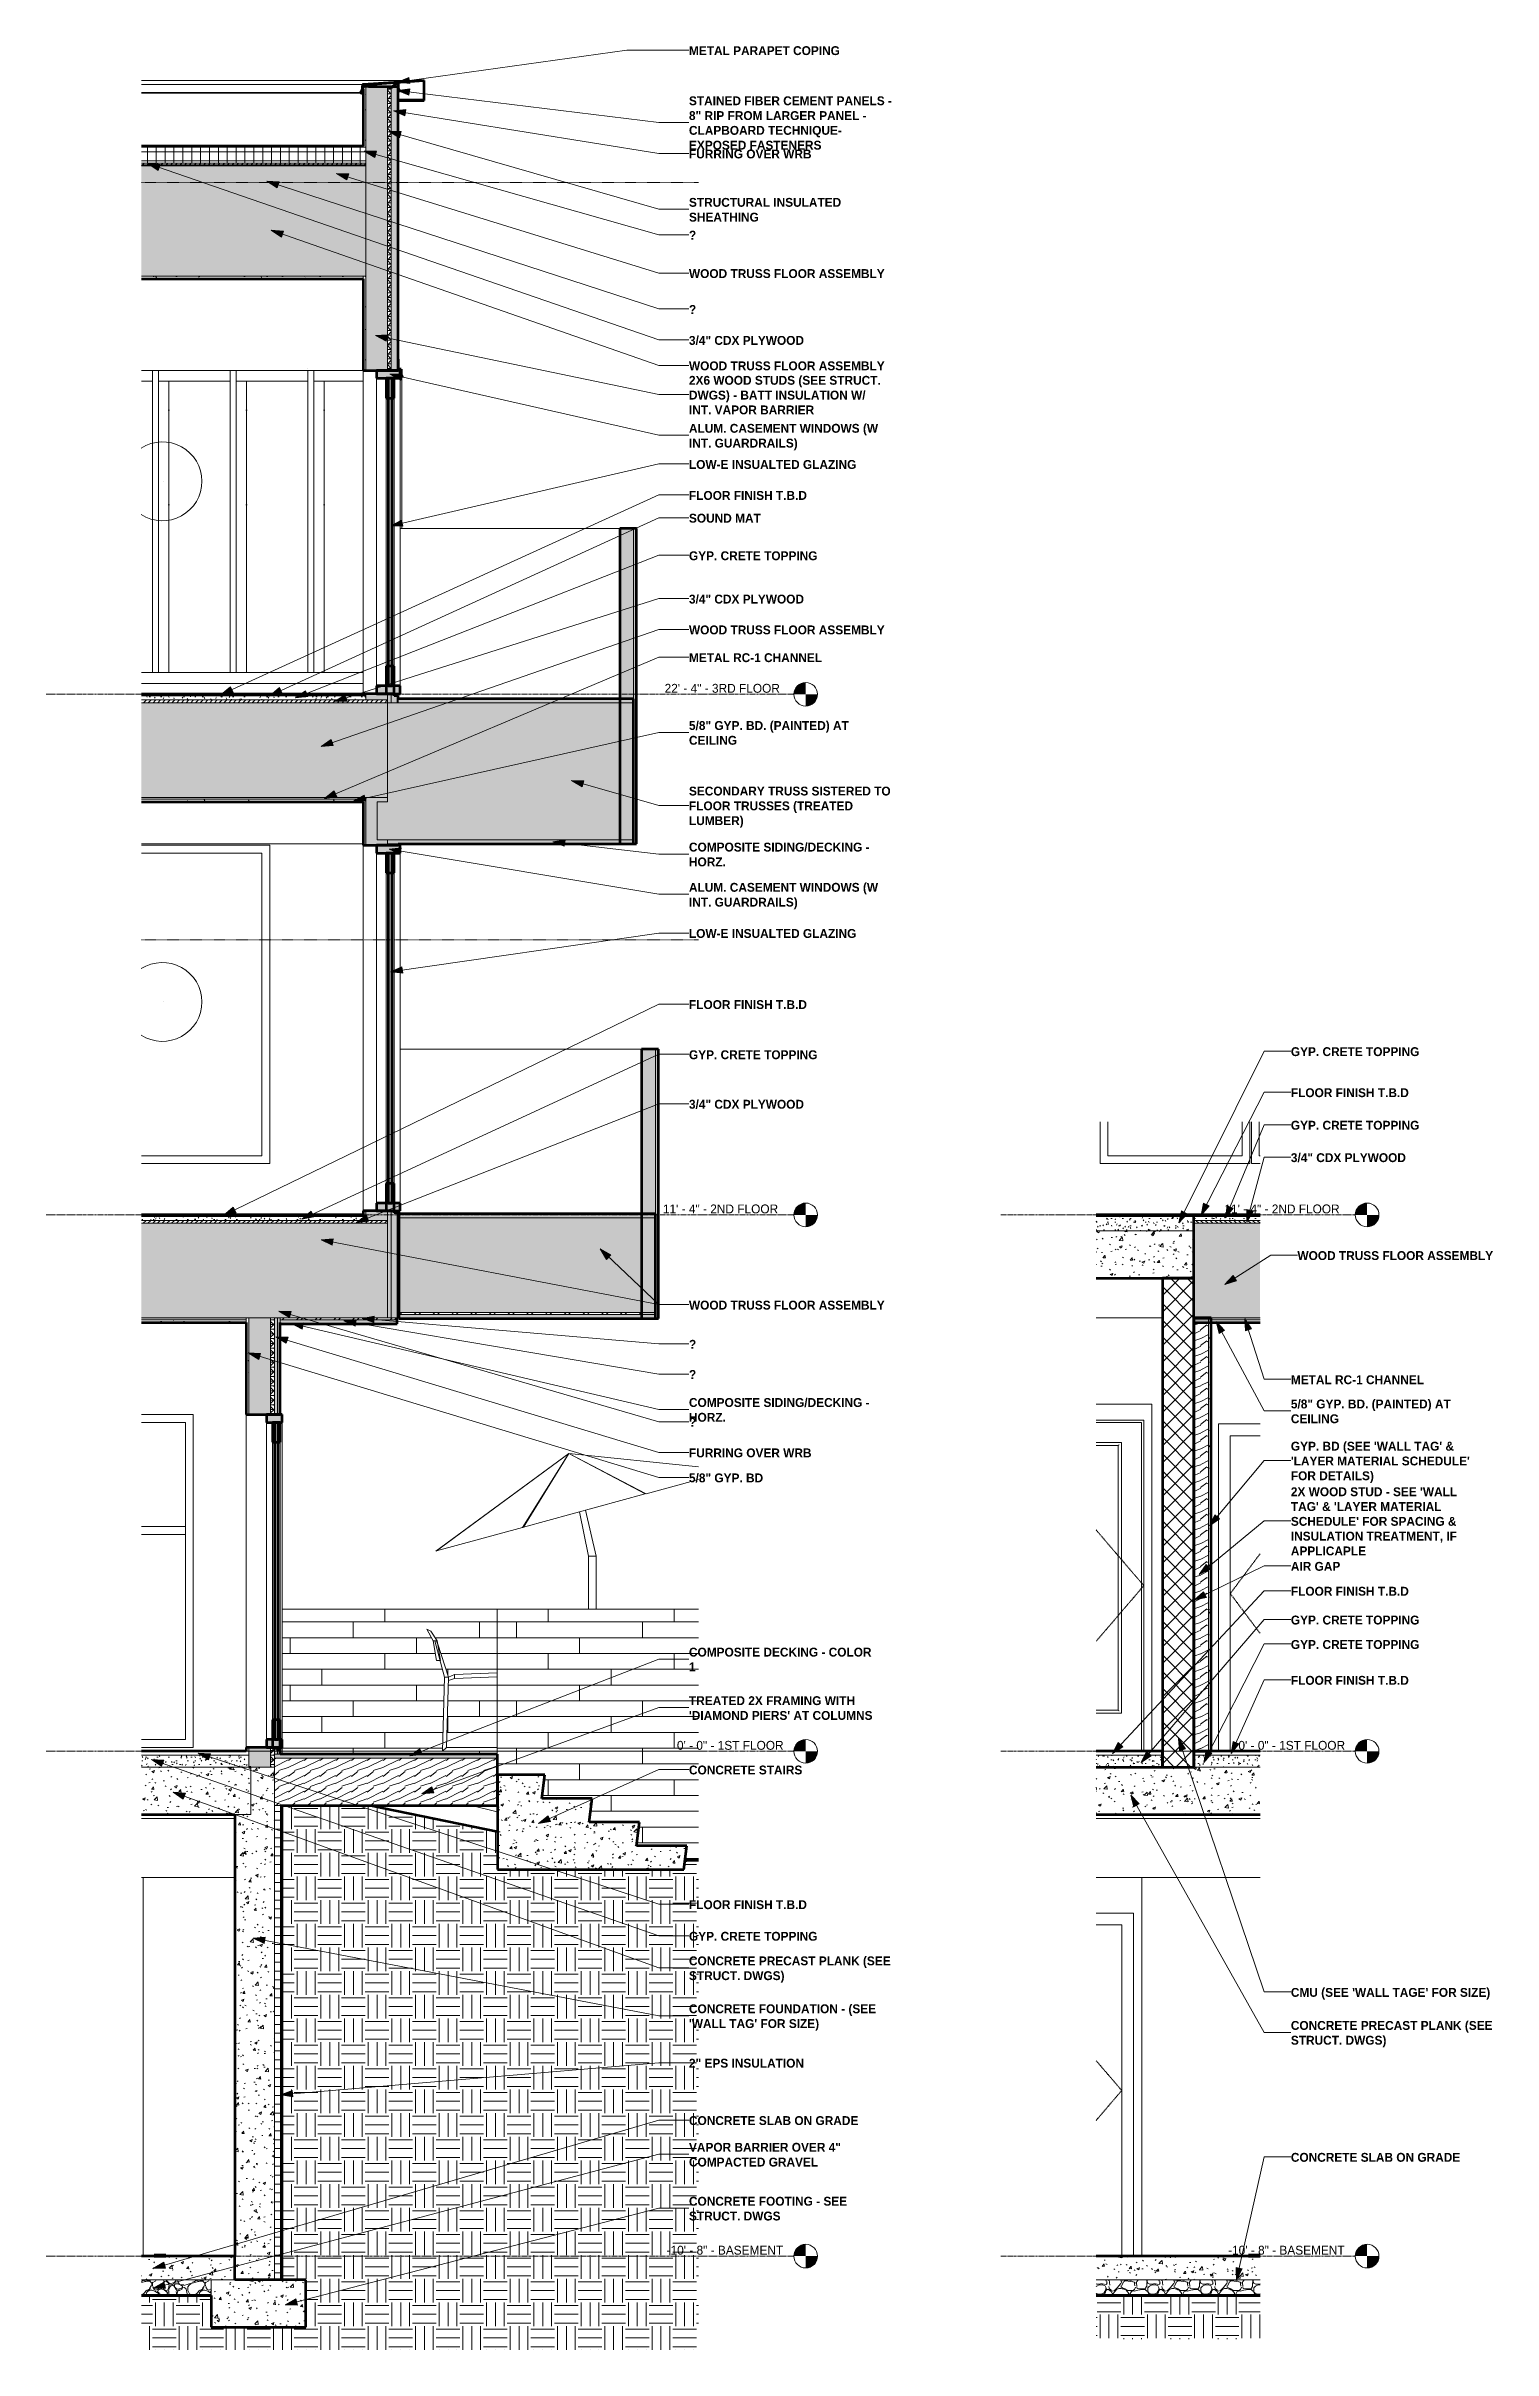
# Model space of a CAD drawing. Header units: inches. Extents: x 2031 to 2895, y -160 to 455.
# Drawn here: x 2528 to 2895, y -152 to 432 of the extents above; entities that cross this region are included whole.
import ezdxf

# ---------------------------------------------------------------- set-up
doc = ezdxf.new("R2010")
doc.units = ezdxf.units.IN
doc.header["$MEASUREMENT"] = 0
for name, pattern in [('Aligning Line 1_8_', [0.25, 0.125, -0.125]), ('Dash 1_16_', [0.125, 0.0625, -0.0625]), ('Grid Line 1_2_', [0.875, 0.5, -0.125, 0.125, -0.125])]:
    doc.linetypes.add(name, pattern=pattern)
for name, color, linetype, lineweight in [('0-3', 10, 'Continuous', 18), ('0-4', 50, 'Continuous', 5), ('0-5', 135, 'Continuous', 18), ('A-CLNG', 13, 'Continuous', 18), ('A-CLNG-1', 23, 'Continuous', 18), ('A-CLNG-2', 13, 'Continuous', 70), ('A-CLNG-PATT-1', 13, 'Continuous', 9), ('A-DOOR-1', 7, 'Dash 1_16_', 9), ('A-DOOR-2', 135, 'Continuous', 18), ('A-DOOR-3', 31, 'Dash 1_16_', 9), ('A-DOOR-FRAM', 31, 'Continuous', 9), ('A-DOOR-FRAM-1', 7, 'Continuous', 9), ('A-FLOR-1', 8, 'Continuous', 5), ('A-FLOR-2', 31, 'Continuous', 5), ('A-FLOR-3', 251, 'Continuous', 5), ('A-FLOR-4', 192, 'Continuous', 70), ('A-FLOR-5', 135, 'Continuous', 18), ('A-FLOR-8', 23, 'Continuous', 18), ('A-FLOR-9', 243, 'Continuous', 5), ('A-FLOR-LEVL', 51, 'Continuous', 9), ('A-FLOR-LEVL-1', 51, 'Grid Line 1_2_', 9), ('A-FLOR-MCUT', 51, 'Continuous', 18), ('A-FLOR-PATT-1', 8, 'Continuous', 9), ('A-GENM-1', 55, 'Continuous', 9), ('A-GENM-2', 250, 'Continuous', 70), ('A-GLAZ-1', 135, 'Continuous', 18), ('A-GLAZ-2', 10, 'Continuous', 18), ('A-GLAZ-3', 27, 'Continuous', 18), ('A-GLAZ-5', 151, 'Continuous', 70), ('A-GLAZ-CWMG-1', 55, 'Continuous', 9), ('A-ROOF', 132, 'Continuous', 18), ('A-ROOF-1', 252, 'Continuous', 18), ('A-ROOF-2', 31, 'Continuous', 5), ('A-ROOF-3', 132, 'Continuous', 70), ('A-ROOF-PATT-1', 132, 'Continuous', 9), ('A-WALL', 113, 'Continuous', 18), ('A-WALL-1', 254, 'Continuous', 5), ('A-WALL-10', 255, 'Continuous', 18), ('A-WALL-11', 243, 'Continuous', 5), ('A-WALL-2', 8, 'Continuous', 5), ('A-WALL-3', 23, 'Continuous', 18), ('A-WALL-4', 135, 'Continuous', 18), ('A-WALL-5', 27, 'Continuous', 18), ('A-WALL-6', 113, 'Continuous', 70), ('A-WALL-7', 252, 'Continuous', 18), ('A-WALL-8', 250, 'Continuous', 70), ('A-WALL-9', 10, 'Continuous', 18), ('A-WALL-PATT-1', 55, 'Continuous', 9), ('A-WALL-PATT-2', 111, 'Continuous', 9), ('A-WALL-PATT-3', 253, 'Continuous', 9), ('A-WALL-PATT-4', 7, 'Continuous', 9), ('A-WALL-PATT-5', 45, 'Continuous', 9), ('C-TOPO', 7, 'Continuous', 9), ('C-TOPO-1', 55, 'Continuous', 9), ('C-TOPO-2', 7, 'Continuous', 70), ('E-LITE-EQPM-1', 55, 'Continuous', 9), ('G-ANNO-SYMB', 111, 'Aligning Line 1_8_', 9), ('G-ANNO-TEXT', 231, 'Continuous', 9), ('G-IMPT', 8, 'Continuous', 9), ('L-SITE-1', 7, 'Continuous', 9), ('S-FNDN-1', 32, 'Continuous', 70), ('S-FNDN-2', 32, 'Continuous', 9), ('S-FNDN-3', 135, 'Continuous', 18), ('S-STRS', 31, 'Continuous', 9), ('S-STRS-2', 31, 'Continuous', 70)]:
    doc.layers.add(name, color=color, linetype=linetype, lineweight=lineweight)
doc.styles.add('Century Gothic', font='ufonts.com_century-gothic.ttf', dxfattribs={"height": 2.25})
doc.styles.add('Century Gothic_B', font='GOTHICB.TTF', dxfattribs={"height": 2.25})
pattern_1 = [(0, (3257.106, 59.024), (6, 6), [6, -6]), (0, (3257.106, 61.274), (6, 6), [6, -6]), (0, (3257.106, 63.524), (6, 6), [6, -6]), (90, (3257.856, 64.274), (-6, 6), [6, -6]), (90, (3260.106, 64.274), (-6, 6), [6, -6]), (90, (3262.356, 64.274), (-6, 6), [6, -6])]
pattern_2 = [(90, (3819.324, -128), (-36.188, 2e-15), [])]
pattern_3 = [(0, (2013.8383, 59.024), (7.68, 1.92), [0.317, -5.443, 0.317, -5.443, -30.72]), (0, (2013.8383, 59.024), (7.68, 1.92), [-11.52, 0.317, -11.203, 0.317, -5.443, -13.44]), (0, (2013.8383, 59.024), (7.68, 1.92), [-28.8, 0.317, -3.523, 0.317, -9.283]), (120, (2016.7183, 59.984), (-5.502769, 5.691075), [0.317, -5.443, 0.317, -5.443, -30.72]), (120, (2016.7183, 59.984), (-5.502769, 5.691075), [-11.52, 0.317, -11.203, 0.317, -5.443, -13.44]), (120, (2016.7183, 59.984), (-5.502769, 5.691075), [-28.8, 0.317, -3.523, 0.317, -9.283]), (240, (2017.6783, 63.824), (-2.177231, -7.611075), [0.317, -5.443, 0.317, -5.443, -30.72]), (240, (2017.6783, 63.824), (-2.177231, -7.611075), [-11.52, 0.317, -11.203, 0.317, -5.443, -13.44]), (240, (2017.6783, 63.824), (-2.177231, -7.611075), [-28.8, 0.317, -3.523, 0.317, -9.283])]
pattern_4 = [(0, (2013.8383, 59.024), (3.84, 0.96), [0.317, -2.563, 0.317, -2.563, -15.36]), (0, (2013.8383, 59.024), (3.84, 0.96), [-5.76, 0.317, -5.443, 0.317, -2.563, -6.72]), (0, (2013.8383, 59.024), (3.84, 0.96), [-14.4, 0.317, -1.603, 0.317, -4.483]), (120, (2015.2783, 59.504), (-2.7513844, 2.8455376), [0.317, -2.563, 0.317, -2.563, -15.36]), (120, (2015.2783, 59.504), (-2.7513844, 2.8455376), [-5.76, 0.317, -5.443, 0.317, -2.563, -6.72]), (120, (2015.2783, 59.504), (-2.7513844, 2.8455376), [-14.4, 0.317, -1.603, 0.317, -4.483]), (240, (2015.7583, 61.424), (-1.0886156, -3.8055376), [0.317, -2.563, 0.317, -2.563, -15.36]), (240, (2015.7583, 61.424), (-1.0886156, -3.8055376), [-5.76, 0.317, -5.443, 0.317, -2.563, -6.72]), (240, (2015.7583, 61.424), (-1.0886156, -3.8055376), [-14.4, 0.317, -1.603, 0.317, -4.483])]
pattern_5 = [(0, (2013.8383, 59.024), (0, 1.2), []), (315, (2013.8383, 59.024), (1.1992531, 0), [1.696, -1.696]), (45, (2013.8383, 59.024), (1.1992531, 0), [1.696, -1.696])]
pattern_6 = [(161.57, (2013.95828, 59.144), (-0.9603837, -0.00039918), [0, -6.83, 0.758, 0]), (18.43, (2013.71828, 59.144), (-0.9603837, 0.00039918), [0, -6.83, 0.758, 0]), (108.43, (2013.95828, 59.144), (0.47951018, -2.4005264), [2.276, -5.312]), (71.57, (2013.71828, 59.144), (0.47951018, 2.4005264), [2.276, -5.312])]
pattern_7 = [(45, (2013.8383, 59.024), (-2.375879, 2.375879), []), (45, (2013.8383, 62.624), (-2.375879, 2.375879), [])]
pattern_8 = [(50, (2013.838, 59.024), (6.885997, -0.602097), [0.72, -7.92]), (355, (2013.838, 59.024), (-1.331756, 7.22055), [0.576, -6.336]), (100.451, (2014.412, 58.974), (5.55363, 6.61819), [0.612, -6.731]), (46.184, (2013.838, 60.944), (10.24564, -1.58893), [1.08, -11.88]), (96.636, (2014.692, 60.812), (8.97244, 9.35152), [0.918, -10.096]), (351.184, (2013.838, 60.944), (8.9732, 9.35123), [0.864, -9.504]), (21, (2014.798, 60.464), (5.730726, -3.865003), [0.72, -7.92]), (326, (2014.798, 60.464), (2.33581, 6.96088), [0.576, -6.336]), (71.451, (2015.276, 60.142), (8.065876, 3.09595), [0.612, -6.731]), (37.5, (2013.8383, 59.024), (0.116866, 3.195478), [0.317, -5.942, 0.317, -6.115, -6.36]), (37.5, (2013.8383, 59.024), (0.116866, 3.195478), [-12.691, 0.317, -6.043]), (7.5, (2013.8383, 59.024), (2.52543, 3.786025), [0.317, -3.35, 0.317, -5.798, -2.424]), (7.5, (2013.8383, 59.024), (2.52543, 3.786025), [-9.782, 0.317, -2.107]), (327.5, (2011.6983, 59.024), (5.1243685, -0.216176), [0.317, -2.083, 0.317, -7.171, -9.936]), (327.5, (2011.6983, 59.024), (5.1243685, -0.216176), [-9.888, 0.317, -9.619]), (317.5, (2010.7383, 59.024), (5.598326, 0.96141), [0.317, -2.803, 0.317, -4.656, -7.056]), (317.5, (2010.7383, 59.024), (5.598326, 0.96141), [-8.093, 0.317, -6.739])]
pattern_9 = [(0, (2013.8383, 59.024), (0, 2.25), []), (90, (2013.8383, 59.024), (-2.25, 1e-16), [])]
pattern_10 = [(0, (3531.6805, 67.914), (3.84, 0.96), [0.317, -2.563, 0.317, -2.563, -15.36]), (0, (3531.6805, 67.914), (3.84, 0.96), [-5.76, 0.317, -5.443, 0.317, -2.563, -6.72]), (0, (3531.6805, 67.914), (3.84, 0.96), [-14.4, 0.317, -1.603, 0.317, -4.483]), (120, (3533.1205, 68.394), (-2.7513844, 2.8455376), [0.317, -2.563, 0.317, -2.563, -15.36]), (120, (3533.1205, 68.394), (-2.7513844, 2.8455376), [-5.76, 0.317, -5.443, 0.317, -2.563, -6.72]), (120, (3533.1205, 68.394), (-2.7513844, 2.8455376), [-14.4, 0.317, -1.603, 0.317, -4.483]), (240, (3533.6005, 70.314), (-1.0886156, -3.8055376), [0.317, -2.563, 0.317, -2.563, -15.36]), (240, (3533.6005, 70.314), (-1.0886156, -3.8055376), [-5.76, 0.317, -5.443, 0.317, -2.563, -6.72]), (240, (3533.6005, 70.314), (-1.0886156, -3.8055376), [-14.4, 0.317, -1.603, 0.317, -4.483])]
pattern_11 = [(50, (3531.6805, 67.914), (6.885997, -0.602097), [0.72, -7.92]), (355, (3531.6805, 67.914), (-1.331756, 7.220547), [0.576, -6.336]), (100.451, (3532.2545, 67.864), (5.55363, 6.61819), [0.612, -6.731]), (46.184, (3531.6805, 69.834), (10.24564, -1.588925), [1.08, -11.88]), (96.636, (3532.534, 69.702), (8.97244, 9.35152), [0.918, -10.096]), (351.184, (3531.68, 69.834), (8.9732, 9.35123), [0.864, -9.504]), (21, (3532.6405, 69.354), (5.730726, -3.865003), [0.72, -7.92]), (326, (3532.6405, 69.354), (2.33581, 6.96088), [0.576, -6.336]), (71.451, (3533.1185, 69.032), (8.065876, 3.09595), [0.612, -6.731]), (37.5, (3531.6805, 67.914), (0.116866, 3.1954784), [0.317, -5.942, 0.317, -6.115, -6.36]), (37.5, (3531.6805, 67.914), (0.116866, 3.1954784), [-12.691, 0.317, -6.043]), (7.5, (3531.6805, 67.914), (2.52543, 3.786025), [0.317, -3.35, 0.317, -5.798, -2.424]), (7.5, (3531.6805, 67.914), (2.52543, 3.786025), [-9.782, 0.317, -2.107]), (327.5, (3529.5395, 67.914), (5.1243685, -0.216176), [0.317, -2.083, 0.317, -7.171, -9.936]), (327.5, (3529.5395, 67.914), (5.1243685, -0.216176), [-9.888, 0.317, -9.619]), (317.5, (3528.5795, 67.914), (5.598326, 0.96141), [0.317, -2.803, 0.317, -4.656, -7.056]), (317.5, (3528.5795, 67.914), (5.598326, 0.96141), [-8.093, 0.317, -6.739])]

msp = doc.modelspace()

# ---------------------------------------------------------------- texts
at = {"layer": 'A-FLOR-LEVL', "char_height": 2.25, "attachment_point": 1, "style": 'Century Gothic'}
for s, insert, width in [('22\' - 4" - 3RD FLOOR', (2685.04, 270.64), 36.2842), ('11\' - 4" - 2ND FLOOR', (2684.6, 138.64), 36.8145), ('11\' - 4" - 2ND FLOOR', (2827.02, 138.64), 36.8145), ('0\' - 0" - 1ST FLOOR', (2688.16, 2.64), 32.4967), ('0\' - 0" - 1ST FLOOR', (2830.58, 2.64), 32.4967), ('-10\' - 8" - BASEMENT', (2685.54, -125.36), 35.6782), ('-10\' - 8" - BASEMENT', (2827.96, -125.36), 35.6782)]:
    msp.add_mtext(s, dxfattribs=dict(at, insert=insert, width=width))
at = {"layer": 'G-ANNO-TEXT', "char_height": 2.25, "attachment_point": 1, "style": 'Century Gothic_B'}
for s, insert, width in [('METAL PARAPET COPING', (2691.21, 432.32), 45.5257), ('STAINED FIBER CEMENT PANELS -', (2691.21, 419.6), 59.3122), ('8" RIP FROM LARGER PANEL -', (2691.21, 415.85), 52.8735), ('CLAPBOARD TECHNIQUE-', (2691.21, 412.1), 46.8892), ('EXPOSED FASTENERS', (2691.21, 408.35), 37.6477), ('FURRING OVER WRB', (2691.21, 406.12), 36.5115), ('STRUCTURAL INSULATED', (2691.21, 393.85), 42.7987), ('SHEATHING', (2691.21, 390.1), 21.0585), ('\\fCentury Gothic|b1|i0|c0|p34|;?', (2691.21, 385.53), 2.1967), ('WOOD TRUSS FLOOR ASSEMBLY', (2691.21, 375.79), 57.4942), ('\\fCentury Gothic|b1|i0|c0|p34|;?', (2691.21, 366.69), 2.1967), ('3/4" CDX PLYWOOD', (2691.21, 358.85), 37.0417), ('WOOD TRUSS FLOOR ASSEMBLY', (2691.21, 352.4), 57.4942), ('2X6 WOOD STUDS (SEE STRUCT.', (2691.21, 348.73), 56.5852), ('DWGS) - BATT INSULATION W/', (2691.21, 344.98), 54.1612), ('INT. VAPOR BARRIER', (2691.21, 341.23), 37.1175), ('ALUM. CASEMENT WINDOWS (W', (2691.21, 336.56), 58.6305), ('INT. GUARDRAILS)', (2691.21, 332.81), 32.6482), ('LOW-E INSUALTED GLAZING', (2691.21, 327.39), 50.5252), ('FLOOR FINISH T.B.D', (2691.21, 319.54), 34.6177), ('SOUND MAT', (2691.21, 313.77), 22.422), ('GYP. CRETE TOPPING', (2691.21, 304.24), 38.481), ('3/4" CDX PLYWOOD', (2691.21, 293.26), 37.0417), ('WOOD TRUSS FLOOR ASSEMBLY', (2691.21, 285.45), 57.4942), ('METAL RC-1 CHANNEL', (2691.21, 278.41), 40.905), ('5/8" GYP. BD. (PAINTED) AT', (2691.21, 261.21), 49.4647), ('CEILING', (2691.21, 257.46), 14.9985), ('SECONDARY TRUSS SISTERED TO', (2691.21, 244.59), 57.873), ('FLOOR TRUSSES (TREATED', (2691.21, 240.84), 45.5257), ('LUMBER)', (2691.21, 237.09), 15.6802), ('COMPOSITE SIDING/DECKING -', (2691.21, 230.38), 57.873), ('HORZ.', (2691.21, 226.63), 11.211), ('ALUM. CASEMENT WINDOWS (W', (2691.21, 220.18), 58.6305), ('INT. GUARDRAILS)', (2691.21, 216.43), 32.6482), ('LOW-E INSUALTED GLAZING', (2691.21, 208.48), 50.5252), ('FLOOR FINISH T.B.D', (2691.21, 190.45), 34.6177), ('GYP. CRETE TOPPING', (2691.21, 177.73), 38.481), ('GYP. CRETE TOPPING', (2843.88, 178.52), 38.481), ('3/4" CDX PLYWOOD', (2691.21, 165.18), 37.0417), ('FLOOR FINISH T.B.D', (2843.88, 168.11), 34.6177), ('GYP. CRETE TOPPING', (2843.88, 159.86), 38.481), ('3/4" CDX PLYWOOD', (2843.88, 151.64), 37.0417), ('WOOD TRUSS FLOOR ASSEMBLY', (2845.54, 126.81), 57.4942), ('WOOD TRUSS FLOOR ASSEMBLY', (2691.21, 114.25), 57.4942), ('WOOD TRUSS FLOOR ASSEMBLY', (2691.21, 114.25), 57.4942), ('\\fCentury Gothic|b1|i0|c0|p34|;?', (2691.21, 104.32), 2.1967), ('\\fCentury Gothic|b1|i0|c0|p34|;?', (2691.21, 96.66), 2.1967), ('METAL RC-1 CHANNEL', (2843.88, 95.33), 40.905), ('COMPOSITE SIDING/DECKING -', (2691.21, 89.56), 57.873), ('5/8" GYP. BD. (PAINTED) AT', (2843.88, 89.19), 49.4647), ('\\fCentury Gothic|b1|i0|c0|p34|;?', (2691.21, 84.56), 2.1967), ('HORZ.', (2691.21, 85.81), 11.211), ('CEILING', (2843.88, 85.44), 14.9985), ('FURRING OVER WRB', (2691.21, 76.79), 36.5115), ("GYP. BD (SEE 'WALL TAG' &", (2843.88, 78.49), 48.5557), ('5/8" GYP. BD', (2691.21, 70.45), 23.5582), ("'LAYER MATERIAL SCHEDULE'", (2843.88, 74.74), 51.6615), ('FOR DETAILS)', (2843.88, 70.99), 23.8612), ("2X WOOD STUD - SEE 'WALL", (2843.88, 66.93), 49.995), ("TAG' & 'LAYER MATERIAL", (2843.88, 63.18), 44.3895), ("SCHEDULE' FOR SPACING &", (2843.88, 59.43), 50.0707), ('INSULATION TREATMENT, IF', (2843.88, 55.68), 48.2527), ('APPLICAPLE', (2843.88, 51.93), 21.816), ('AIR GAP', (2843.88, 48.02), 15.6045), ('FLOOR FINISH T.B.D', (2843.88, 41.71), 34.6177), ('GYP. CRETE TOPPING', (2843.88, 34.41), 38.481), ('COMPOSITE DECKING - COLOR', (2691.21, 26.27), 57.6457), ('GYP. CRETE TOPPING', (2843.88, 28.21), 38.481), ('\\fCentury Gothic|b1|i0|c0|p34|;1', (2691.21, 22.52), 2.1967), ('FLOOR FINISH T.B.D', (2843.88, 19.12), 34.6177), ('TREATED 2X FRAMING WITH', (2691.21, 13.97), 49.6162), ("'DIAMOND PIERS' AT COLUMNS", (2691.21, 10.22), 56.8125), ('CONCRETE STAIRS', (2691.21, -3.61), 33.1027), ('FLOOR FINISH T.B.D', (2691.21, -37.76), 34.6177), ('GYP. CRETE TOPPING', (2691.21, -45.77), 38.481), ('CONCRETE PRECAST PLANK (SEE', (2691.21, -52.01), 59.0092), ('STRUCT. DWGS)', (2691.21, -55.76), 28.1032), ('CONCRETE FOUNDATION - (SEE', (2691.21, -64.16), 57.3427), ("CMU (SEE 'WALL TAGE' FOR SIZE)", (2843.88, -60), 58.9335), ("'WALL TAG' FOR SIZE)", (2691.21, -67.91), 38.178), ('CONCRETE PRECAST PLANK (SEE', (2843.88, -68.38), 59.0092), ('STRUCT. DWGS)', (2843.88, -72.13), 28.1032), ('2" EPS INSULATION', (2691.21, -77.95), 33.7845), ('CONCRETE SLAB ON GRADE', (2691.21, -92.5), 51.51), ('VAPOR BARRIER OVER 4"', (2691.21, -99.27), 45.45), ('COMPACTED GRAVEL', (2691.21, -103.02), 40.1475), ('CONCRETE SLAB ON GRADE', (2843.88, -101.82), 51.51), ('STRUCT. DWGS', (2691.21, -116.7), 26.664), ('CONCRETE FOOTING - SEE', (2691.21, -112.95), 48.177)]:
    msp.add_mtext(s, dxfattribs=dict(at, insert=insert, width=width))

# ---------------------------------------------------------------- blocks, each defined once
blk = doc.blocks.new('CTR  - Topography_rvt-4-WALL SECTION - NORTH_SOUTH - LOOKING WEST - Callout 5')
at = {"layer": 'C-TOPO'}
h = blk.add_hatch(dxfattribs=at)
h.set_pattern_fill('FP_5', color=256, style=0, pattern_type=2)
h.set_pattern_definition(pattern_1)
h.paths.add_polyline_path([(3841, -151.77), (3933.92, -151.77), (3933.92, -27.7), (3933.46, -27.7), (3933.17, -30), (3885.92, -30), (3885.92, -20.34), (3853.8, -13.75), (3831.32, -13.75), (3831.32, -134), (3837.32, -134), (3837.32, -146), (3825.32, -146), (3825.32, -151.77), (3837.32, -151.77)], flags=0)
h = blk.add_hatch(dxfattribs=at)
h.set_pattern_fill('FP_5', color=256, style=0, pattern_type=2)
h.set_pattern_definition(pattern_1)
h.paths.add_polyline_path([(3933.99, -151.77), (3936.92, -151.77), (3936.92, -27.68), (3933.92, -27.7), (3933.92, -151.77)], flags=0)
h = blk.add_hatch(dxfattribs=at)
h.set_pattern_fill('FP_5', color=256, style=0, pattern_type=2)
h.set_pattern_definition(pattern_1)
h.paths.add_polyline_path([(3821.33, -151.77), (3825.32, -151.77), (3825.32, -146), (3813.32, -146), (3813.31, -138.01), (3795.59, -138.01), (3795.59, -151.77), (3819.32, -151.77)], flags=0)
at = {"layer": 'C-TOPO-1'}
for p, q in [((3853.8, -13.75), (3885.92, -20.34)), ((3879.32, -13.75), (3885.85, -15.34)), ((3933.46, -27.7), (3933.92, -27.7)), ((3933.92, -27.25), (3933.92, -27.7)), ((3933.92, -27.25), (3933.92, -27.7)), ((3934.11, -27.69), (3933.92, -27.7)), ((3936.92, -27.68), (3934.11, -27.69)), ((3795.59, -138.01), (3813.32, -138.01))]:
    blk.add_line(p, q, dxfattribs=at)
at = {"layer": 'C-TOPO-2'}
for p, q in [((3853.8, -13.75), (3885.92, -20.34)), ((3933.46, -27.7), (3933.92, -27.7)), ((3934.11, -27.69), (3933.92, -27.7)), ((3936.92, -27.68), (3934.11, -27.69)), ((3813.32, -138.01), (3795.59, -138.01))]:
    blk.add_line(p, q, dxfattribs=at)
blk = doc.blocks.new('Studio Light - 120V-1360589-WALL SECTION - NORTH_SOUTH - LOOKING WEST - Callout 5')
at = {"layer": 'E-LITE-EQPM-1'}
blk.add_line((3801.11, 190), (3801.11, 190), dxfattribs=at)
blk.add_line((3801.11, 190), (3801.11, 190), dxfattribs=at)
for start, end in [(0, 122.40838), (237.59162, 0)]:
    blk.add_arc((3800.93, 190), 10, start, end, dxfattribs=at)
blk = doc.blocks.new('Parking_Stall_Multiple - STANDARD-1981804-WALL SECTION - NORTH_SOUTH - LOOKING WEST - Callout 5')
at = {"layer": 'A-GENM-1'}
blk.add_hatch(color=256, dxfattribs=at).paths.add_polyline_path([(3801.83, -128), (3801.83, -127.75), (3798.83, -127.75), (3798.83, -128)], flags=0)
blk.add_line((3795.59, -127.75), (3798.83, -127.75), dxfattribs=at)
at = {"layer": 'A-GENM-2'}
for p, q in [((3801.83, -127.75), (3798.83, -127.75)), ((3798.83, -127.75), (3798.83, -128)), ((3798.83, -128), (3801.83, -128)), ((3801.83, -128), (3801.83, -127.75))]:
    blk.add_line(p, q, dxfattribs=at)
blk = doc.blocks.new('CTR - 1st Phase - Common Walls_rvt-4-WALL SECTION - NORTH_SOUTH - LOOKING WEST - Callout 5')
at = {"layer": 'A-WALL-PATT-1'}
h = blk.add_hatch(dxfattribs=at)
h.set_pattern_fill('FP_6', color=256, style=0, pattern_type=2)
h.set_pattern_definition(pattern_2)
h.paths.add_polyline_path([(3813.32, -128), (3819.32, -128), (3819.32, -32), (3795.59, -32), (3795.59, -127.75), (3801.83, -127.75), (3801.83, -128), (3806.6, -128)], flags=0)
at = {"layer": '0-5'}
for name, p in [('Studio Light - 120V-1360589-WALL SECTION - NORTH_SOUTH - LOOKING WEST - Callout 5', (0, 132)), ('Studio Light - 120V-1360589-WALL SECTION - NORTH_SOUTH - LOOKING WEST - Callout 5', (0, 0)), ('Parking_Stall_Multiple - STANDARD-1981804-WALL SECTION - NORTH_SOUTH - LOOKING WEST - Callout 5', (0, 0))]:
    blk.add_blockref(name, p, dxfattribs=at)
blk = doc.blocks.new('Basic Wall _ EXT - FIBER CEMENT - LARGE - ___-2162461-WALL SECTION - NORTH_SOUTH - LOOKING WEST - Callout 5')
at = {"layer": 'A-WALL-5'}
blk.add_hatch(color=256, dxfattribs=at).paths.add_polyline_path([(3861.68, 348.51), (3861.77, 348.54), (3861.78, 348.55), (3861.81, 348.62), (3861.77, 348.7), (3861.5, 349.02), (3861.5, 350.46), (3860.75, 350.53), (3860.75, 353), (3860.72, 353), (3860.73, 350.5), (3861.47, 350.44), (3861.47, 349.01), (3861.77, 348.65), (3861.77, 348.61), (3861.75, 348.57), (3861.72, 348.55), (3861.67, 348.54), (3861.64, 348.56), (3861.36, 348.9), (3861.34, 348.88), (3861.64, 348.53), (3861.67, 348.51)], flags=0)
at = {"layer": 'A-WALL-6'}
for p, q in [((3860.72, 353), (3860.72, 350.5)), ((3860.75, 353), (3860.72, 353)), ((3860.72, 350.5), (3861.47, 350.44)), ((3860.75, 350.53), (3860.75, 353)), ((3861.5, 350.46), (3860.75, 350.53)), ((3861.36, 348.9), (3861.34, 348.88)), ((3861.34, 348.88), (3861.62, 348.54)), ((3861.64, 348.56), (3861.36, 348.9)), ((3861.47, 350.44), (3861.47, 349.01)), ((3861.47, 349.01), (3861.76, 348.66)), ((3861.5, 349.02), (3861.5, 350.46)), ((3861.79, 348.68), (3861.5, 349.02)), ((3861.75, 348.57), (3861.73, 348.55)), ((3861.75, 348.53), (3861.77, 348.55))]:
    blk.add_line(p, q, dxfattribs=at)
for centre, radius, start, end in [((3861.69, 348.6), 0.0937, 220, 310), ((3861.69, 348.6), 0.0625, 220, 310), ((3861.71, 348.62), 0.0625, 310, 40), ((3861.71, 348.62), 0.0937, 310, 40)]:
    blk.add_arc(centre, radius, start, end, dxfattribs=at)
blk = doc.blocks.new('Basic Wall _ EXT - FIBER CEMENT - SMALL - ___-2145935-WALL SECTION - NORTH_SOUTH - LOOKING WEST - Callout 5')
at = {"layer": 'A-WALL-5'}
h = blk.add_hatch(color=256, dxfattribs=at)
h.paths.add_polyline_path([(3867.29, 418.54), (3867.29, 423.66), (3851.85, 422.6), (3851.69, 422.52), (3851.63, 422.35), (3851.62, 421.37), (3851.56, 421.26), (3851.11, 420.57), (3851.35, 420.44), (3851.42, 420.42), (3851.57, 420.45), (3851.82, 420.57), (3851.78, 420.64), (3851.47, 420.5), (3851.42, 420.5), (3851.35, 420.52), (3851.22, 420.6), (3851.67, 421.3), (3851.69, 421.35), (3851.71, 421.44), (3851.71, 422.35), (3851.75, 422.47), (3851.85, 422.52), (3867.21, 423.58), (3867.21, 418.62), (3860.73, 418.62), (3860.73, 418.54), (3867.21, 418.54)], flags=0)
h.paths.add_polyline_path([(3851.42, 420.59), (3851.82, 421.26), (3851.85, 421.34), (3851.85, 421.39), (3851.85, 422), (3853.2, 422), (3853.2, 422.08), (3852, 422.07), (3851.84, 421.99), (3851.77, 421.83), (3851.76, 421.33), (3851.74, 421.26), (3851.36, 420.63), (3851.41, 420.6)], flags=0)
h.paths.add_polyline_path([(3861.19, 420.79), (3861.25, 420.84), (3860.82, 421.56), (3860.81, 421.63), (3860.81, 422.86), (3860.77, 423), (3860.65, 423.09), (3860.51, 423.1), (3860.37, 423.03), (3859.24, 422.07), (3859.18, 422.05), (3859.13, 422.04), (3858.3, 422.04), (3858.3, 422), (3859.29, 422.01), (3859.34, 422.04), (3860.45, 422.99), (3860.63, 423.02), (3860.73, 422.86), (3860.74, 421.57), (3860.75, 421.51), (3860.78, 421.45)], flags=0)
h.paths.add_polyline_path([(3852.33, 422.16), (3853.48, 422.16), (3853.48, 422.44), (3851.92, 422.47), (3851.85, 422.27), (3851.93, 422.24), (3851.97, 422.39), (3853.4, 422.37), (3853.4, 422.23), (3852.33, 422.23), (3852.33, 422.18)], flags=0)
at = {"layer": 'A-WALL-4'}
for p, q in [((3851.85, 421.39), (3851.85, 421.83)), ((3852.02, 422), (3852.47, 422)), ((3852.47, 422), (3853.2, 422)), ((3860.73, 422), (3860.73, 421.63)), ((3860.73, 418.62), (3860.73, 418.54))]:
    blk.add_line(p, q, dxfattribs=at)
at = {"layer": 'A-WALL-6'}
for p, q in [((3851.59, 421.3), (3851.11, 420.57)), ((3851.11, 420.57), (3851.3, 420.45)), ((3851.22, 420.6), (3851.65, 421.26)), ((3851.35, 420.52), (3851.22, 420.6)), ((3851.74, 421.26), (3851.35, 420.63)), ((3851.35, 420.63), (3851.42, 420.59)), ((3851.42, 420.59), (3851.8, 421.22)), ((3851.78, 420.64), (3851.51, 420.51)), ((3851.55, 420.44), (3851.82, 420.57)), ((3851.63, 422.35), (3851.63, 421.44)), ((3851.71, 421.44), (3851.71, 422.35)), ((3851.77, 421.83), (3851.77, 421.39)), ((3851.82, 420.57), (3851.78, 420.64)), ((3867.29, 423.66), (3851.85, 422.6)), ((3851.85, 422.52), (3867.21, 423.58)), ((3851.92, 422.47), (3851.85, 422.27)), ((3851.85, 422.27), (3851.93, 422.24)), ((3853.48, 422.44), (3851.92, 422.47)), ((3851.93, 422.24), (3851.97, 422.39)), ((3851.97, 422.39), (3853.4, 422.37)), ((3853.2, 422.08), (3852.02, 422.08)), ((3853.4, 422.23), (3852.33, 422.23)), ((3852.33, 422.23), (3852.33, 422.16)), ((3852.33, 422.16), (3853.48, 422.16)), ((3853.2, 422), (3853.2, 422.08)), ((3853.4, 422.37), (3853.4, 422.23)), ((3853.48, 422.16), (3853.48, 422.44)), ((3859.13, 422.04), (3858.3, 422.04)), ((3858.3, 422.04), (3858.3, 421.96)), ((3858.3, 421.96), (3859.13, 421.96)), ((3860.39, 423.05), (3859.29, 422.1)), ((3859.34, 422.04), (3860.44, 422.99)), ((3860.73, 422.86), (3860.73, 422)), ((3860.78, 421.45), (3861.19, 420.79)), ((3860.81, 421.63), (3860.81, 422.86)), ((3861.25, 420.84), (3860.84, 421.5)), ((3861.19, 420.79), (3861.25, 420.84)), ((3867.21, 423.58), (3867.21, 418.62)), ((3867.29, 418.54), (3867.29, 423.66)), ((3867.21, 418.62), (3860.73, 418.62)), ((3860.73, 418.54), (3867.29, 418.54))]:
    blk.add_line(p, q, dxfattribs=at)
for centre, radius, start, end in [((3851.38, 421.44), 0.25, 327.17399, 0), ((3851.88, 422.35), 0.25, 96.92953, 180), ((3851.38, 421.44), 0.329, 327.17399, 0), ((3851.88, 422.35), 0.171, 97.55435, 180), ((3851.52, 421.39), 0.25, 328.5676, 0), ((3852.02, 421.83), 0.25, 90, 180), ((3851.52, 421.39), 0.329, 328.5676, 0), ((3852.02, 421.83), 0.171, 90, 180), ((3859.13, 422.29), 0.25, 270, 310.72288), ((3859.13, 422.29), 0.329, 270, 310.72288), ((3860.56, 422.86), 0.25, 0, 130.72288), ((3860.56, 422.86), 0.171, 0, 130.72288), ((3861.06, 421.63), 0.329, 180, 211.7619), ((3861.06, 421.63), 0.25, 180, 211.7619), ((3851.44, 420.67), 0.25, 237.98946, 295.82549), ((3851.44, 420.67), 0.171, 237.98946, 295.82549)]:
    blk.add_arc(centre, radius, start, end, dxfattribs=at)
blk = doc.blocks.new('_THE_ WINDOW _ DOOR - Door - 2nd Floor-2113393-WALL SECTION - NORTH_SOUTH - LOOKING WEST - Callout 5')
at = {"layer": 'A-GLAZ-2'}
blk.add_hatch(color=256, dxfattribs=at).paths.add_polyline_path([(3859.22, 139), (3859.22, 227.75), (3858.22, 227.75), (3858.22, 139)], flags=0)
at = {"layer": 'A-GLAZ-3'}
h = blk.add_hatch(color=256, dxfattribs=at)
h.paths.add_polyline_path([(3861.22, 137), (3861.22, 139), (3859.72, 139), (3859.72, 137), (3860.91, 137)], flags=0)
h.paths.add_polyline_path([(3855.22, 137), (3857.72, 137), (3857.72, 139), (3855.22, 139)], flags=0)
h.paths.add_polyline_path([(3859.22, 227.75), (3861.22, 227.75), (3861.22, 229.75), (3855.22, 229.75), (3855.22, 227.75), (3858.22, 227.75)], flags=0)
h = blk.add_hatch(color=256, dxfattribs=at)
h.paths.add_polyline_path([(3859.72, 137), (3859.72, 144), (3859.22, 144), (3859.22, 139), (3858.22, 139), (3858.22, 144), (3857.72, 144), (3857.72, 137), (3858.97, 137)], flags=0)
h.paths.add_polyline_path([(3858.22, 222.75), (3858.22, 227.75), (3857.72, 227.75), (3857.72, 222.75)], flags=0)
h.paths.add_polyline_path([(3859.22, 222.75), (3859.72, 222.75), (3859.72, 227.75), (3859.22, 227.75), (3859.22, 224)], flags=0)
at = {"layer": 'A-GLAZ-1'}
for p, q in [((3855.22, 139), (3855.22, 227.75)), ((3857.72, 144), (3857.72, 222.75)), ((3859.72, 222.75), (3859.72, 144)), ((3861.22, 227.75), (3861.22, 139))]:
    blk.add_line(p, q, dxfattribs=at)
at = {"layer": 'A-GLAZ-5'}
for p, q in [((3855.22, 229.75), (3855.22, 227.75)), ((3861.22, 229.75), (3855.22, 229.75)), ((3861.22, 227.75), (3861.22, 229.75)), ((3855.22, 227.75), (3861.22, 227.75)), ((3859.72, 227.75), (3857.72, 227.75)), ((3857.72, 227.75), (3857.72, 222.75)), ((3857.72, 222.75), (3859.72, 222.75)), ((3859.22, 227.75), (3858.22, 227.75)), ((3858.22, 227.75), (3858.22, 139)), ((3859.22, 139), (3859.22, 227.75)), ((3859.72, 222.75), (3859.72, 227.75)), ((3859.72, 144), (3857.72, 144)), ((3857.72, 144), (3857.72, 137)), ((3859.72, 137), (3859.72, 144)), ((3855.22, 139), (3855.22, 137)), ((3861.22, 139), (3855.22, 139)), ((3855.22, 137), (3861.22, 137)), ((3857.72, 137), (3859.72, 137)), ((3858.22, 139), (3859.22, 139)), ((3861.22, 137), (3861.22, 139))]:
    blk.add_line(p, q, dxfattribs=at)
blk = doc.blocks.new('_THE_ WINDOW _ DOOR - Door - 3rd floors-2113394-WALL SECTION - NORTH_SOUTH - LOOKING WEST - Callout 5')
at = {"layer": 'A-GLAZ-2'}
blk.add_hatch(color=256, dxfattribs=at).paths.add_polyline_path([(3859.22, 270.12), (3859.22, 348.12), (3858.22, 348.12), (3858.22, 270.12)], flags=0)
at = {"layer": 'A-GLAZ-3'}
h = blk.add_hatch(color=256, dxfattribs=at)
h.paths.add_polyline_path([(3861.22, 268.12), (3861.22, 270.12), (3859.72, 270.12), (3859.72, 268.12), (3860.72, 268.12)], flags=0)
h.paths.add_polyline_path([(3855.22, 268.12), (3857.72, 268.12), (3857.72, 270.12), (3855.22, 270.12)], flags=0)
h.paths.add_polyline_path([(3855.22, 348.12), (3861.22, 348.12), (3861.22, 350.12), (3855.22, 350.12), (3855.22, 348.72)], flags=0)
h = blk.add_hatch(color=256, dxfattribs=at)
h.paths.add_polyline_path([(3859.72, 268.12), (3859.72, 275.12), (3859.22, 275.12), (3859.22, 270.12), (3858.22, 270.12), (3858.22, 275.12), (3857.72, 275.12), (3857.72, 268.12)], flags=0)
h.paths.add_polyline_path([(3859.22, 343.12), (3859.72, 343.12), (3859.72, 348.12), (3859.22, 348.12), (3859.22, 344.12)], flags=0)
h.paths.add_polyline_path([(3858.22, 343.12), (3858.22, 348.12), (3857.72, 348.12), (3857.72, 343.12)], flags=0)
at = {"layer": 'A-GLAZ-1'}
for p, q in [((3855.22, 270.12), (3855.22, 348.12)), ((3861.22, 348.12), (3861.22, 270.12)), ((3857.72, 275.12), (3857.72, 343.12)), ((3859.72, 343.12), (3859.72, 275.12))]:
    blk.add_line(p, q, dxfattribs=at)
at = {"layer": 'A-GLAZ-5'}
for p, q in [((3855.22, 350.12), (3855.22, 348.12)), ((3861.22, 350.12), (3855.22, 350.12)), ((3855.22, 348.12), (3861.22, 348.12)), ((3859.72, 348.12), (3857.72, 348.12)), ((3857.72, 348.12), (3857.72, 343.12)), ((3859.22, 348.12), (3858.22, 348.12)), ((3858.22, 348.12), (3858.22, 270.12)), ((3859.22, 270.12), (3859.22, 348.12)), ((3859.72, 343.12), (3859.72, 348.12)), ((3861.22, 348.12), (3861.22, 350.12)), ((3857.72, 343.12), (3859.72, 343.12)), ((3859.72, 275.12), (3857.72, 275.12)), ((3857.72, 275.12), (3857.72, 268.12)), ((3859.72, 268.12), (3859.72, 275.12)), ((3855.22, 270.12), (3855.22, 268.12)), ((3861.22, 270.12), (3855.22, 270.12)), ((3858.22, 270.12), (3859.22, 270.12)), ((3861.22, 268.12), (3861.22, 270.12)), ((3855.22, 268.12), (3861.22, 268.12)), ((3857.72, 268.12), (3859.72, 268.12))]:
    blk.add_line(p, q, dxfattribs=at)
blk = doc.blocks.new('Outdoor Table01 - 02ZUTB01_dwg-1294291-WALL SECTION - NORTH_SOUTH - LOOKING WEST - Callout 5')
at = {"layer": 'G-IMPT'}
for p, q in [((3903.98, 75.5), (3870.3, 50.77)), ((3903.98, 75.5), (3870.3, 50.77)), ((3903.98, 75.5), (3870.41, 50.8)), ((3903.98, 75.5), (3892.24, 56.75)), ((3903.98, 75.5), (3892.49, 56.82)), ((3903.98, 75.5), (3936.92, 72.16)), ((3903.98, 75.5), (3936.92, 72.16)), ((3903.98, 75.5), (3923.36, 65.24)), ((3903.98, 75.5), (3923.62, 65.31)), ((3903.98, 75.5), (3936.92, 72.13)), ((3892.49, 56.82), (3923.36, 65.24)), ((3923.62, 65.31), (3936.92, 68.93)), ((3908.98, 49.5), (3906.74, 60.7)), ((3910.98, 49.5), (3908.2, 61.1)), ((3870.41, 50.8), (3892.24, 56.75)), ((3908.98, 36), (3908.98, 49.5)), ((3910.98, 49.5), (3908.98, 49.5)), ((3910.98, 36), (3910.98, 49.5)), ((3867.99, 31), (3868.99, 30.5)), ((3867.99, 31), (3869.61, 28)), ((3868.99, 30.5), (3870.61, 28)), ((3869.61, 28), (3870.48, 23)), ((3869.61, 28), (3869.98, 28)), ((3870.48, 28), (3869.98, 28)), ((3869.98, 28), (3872.48, 18.83)), ((3870.48, 28), (3870.74, 27.21)), ((3870.48, 28), (3870.61, 28)), ((3870.61, 28), (3871.48, 23)), ((3870.76, 27.15), (3873.48, 18.83)), ((3871.34, 23), (3870.48, 23)), ((3871.48, 23), (3871.42, 23)), ((3872.48, 18.83), (3871.98, 0)), ((3873.48, 18.83), (3872.48, 18.83)), ((3873.48, 18.83), (3872.98, 1)), ((3874.98, 18.48), (3873.46, 17.98)), ((3874.98, 19.48), (3873.48, 18.83)), ((3885.85, 19.91), (3874.98, 19.48)), ((3874.98, 19.48), (3874.98, 18.48)), ((3885.85, 18.91), (3874.98, 18.48)), ((3871.98, 0), (3872.98, 1)), ((3871.98, 0), (3885.85, 0)), ((3872.98, 1), (3885.85, 1))]:
    blk.add_line(p, q, dxfattribs=at)
blk = doc.blocks.new('Outdoor Table01 - Outdoor Table01-1899970-WALL SECTION - NORTH_SOUTH - LOOKING WEST - Callout 5')
blk.add_blockref('Outdoor Table01 - 02ZUTB01_dwg-1294291-WALL SECTION - NORTH_SOUTH - LOOKING WEST - Callout 5', (0, 0))
blk = doc.blocks.new('_THE_ WINDOW _ DOOR - Door - 1st Floor-2113385-WALL SECTION - NORTH_SOUTH - LOOKING WEST - Callout 5')
at = {"layer": 'A-GLAZ-2'}
blk.add_hatch(color=256, dxfattribs=at).paths.add_polyline_path([(3830.32, 3), (3830.32, 83.37), (3829.32, 83.37), (3829.32, 3), (3829.85, 3)], flags=0)
at = {"layer": 'A-GLAZ-3'}
h = blk.add_hatch(color=256, dxfattribs=at)
h.paths.add_polyline_path([(3830.92, 1), (3831.32, 1), (3831.32, 3), (3830.82, 3), (3830.82, 1)], flags=0)
h.paths.add_polyline_path([(3827.32, 1), (3828.82, 1), (3828.82, 3), (3827.32, 3)], flags=0)
h.paths.add_polyline_path([(3830.8, 83.37), (3831.32, 83.37), (3831.32, 85.37), (3827.32, 85.37), (3827.32, 83.37), (3830.32, 83.37)], flags=0)
h = blk.add_hatch(color=256, dxfattribs=at)
h.paths.add_polyline_path([(3829.32, 1), (3830.82, 1), (3830.82, 8), (3830.32, 8), (3830.32, 3), (3829.32, 3), (3829.32, 8), (3828.82, 8), (3828.82, 1)], flags=0)
h.paths.add_polyline_path([(3830.32, 78.37), (3830.82, 78.37), (3830.82, 83.37), (3830.32, 83.37), (3830.32, 82.12)], flags=0)
h.paths.add_polyline_path([(3829.32, 78.37), (3829.32, 83.37), (3828.82, 83.37), (3828.82, 78.37)], flags=0)
blk.add_hatch(color=256, dxfattribs=at).paths.add_polyline_path([(3829.87, 0.5), (3830.82, 0.5), (3830.82, 1), (3829.82, 1), (3829.82, 0.5)], flags=0)
at = {"layer": 'A-GLAZ-1'}
for p, q in [((3827.32, 3), (3827.32, 83.37)), ((3831.32, 83.37), (3831.32, 3)), ((3828.82, 8), (3828.82, 78.37)), ((3830.82, 78.37), (3830.82, 8))]:
    blk.add_line(p, q, dxfattribs=at)
at = {"layer": 'A-GLAZ-5'}
for p, q in [((3827.32, 85.37), (3827.32, 83.37)), ((3831.32, 85.37), (3827.32, 85.37)), ((3827.32, 83.37), (3831.32, 83.37)), ((3830.82, 83.37), (3828.82, 83.37)), ((3828.82, 83.37), (3828.82, 78.37)), ((3830.32, 83.37), (3829.32, 83.37)), ((3829.32, 83.37), (3829.32, 3)), ((3830.32, 3), (3830.32, 83.37)), ((3830.82, 78.37), (3830.82, 83.37)), ((3831.32, 83.37), (3831.32, 85.37)), ((3828.82, 78.37), (3830.82, 78.37)), ((3830.82, 8), (3828.82, 8)), ((3828.82, 8), (3828.82, 1)), ((3830.82, 1), (3830.82, 8)), ((3827.32, 3), (3827.32, 1)), ((3831.32, 3), (3827.32, 3)), ((3827.32, 1), (3831.32, 1)), ((3828.82, 1), (3830.82, 1)), ((3829.32, 3), (3830.32, 3)), ((3829.82, 1), (3829.82, 0.5)), ((3830.82, 1), (3829.82, 1)), ((3829.82, 0.5), (3830.82, 0.5)), ((3830.82, 0.5), (3830.82, 1)), ((3831.32, 1), (3831.32, 3))]:
    blk.add_line(p, q, dxfattribs=at)
blk = doc.blocks.new('Basic Wall _ EXT - FIBER CEMENT - LARGE - ___-2162463-WALL SECTION - NORTH_SOUTH - LOOKING WEST - Callout 5')
at = {"layer": 'A-WALL-4'}
for p, q in [((3860.72, 350.44), (3861.47, 350.44)), ((3861.66, 348.51), (3861.69, 348.51)), ((3861.66, 348.51), (3861.68, 348.51))]:
    blk.add_line(p, q, dxfattribs=at)
at = {"layer": 'A-WALL-4', "flags": 128}
for points in [[(3861.69, 348.51), (3861.71, 348.51), (3861.73, 348.52), (3861.75, 348.53)], [(3861.77, 348.55), (3861.79, 348.57), (3861.8, 348.59), (3861.81, 348.61), (3861.81, 348.64), (3861.8, 348.66), (3861.79, 348.68)]]:
    blk.add_lwpolyline(points, dxfattribs=at)
blk = doc.blocks.new('Basic Wall _ EXT - FIBER CEMENT - SMALL - ___-2145937-WALL SECTION - NORTH_SOUTH - LOOKING WEST - Callout 5')
at = {"layer": 'A-WALL-4'}
for p, q in [((3867.29, 423.66), (3795.59, 423.66)), ((3795.59, 422.6), (3851.85, 422.6)), ((3795.59, 420.57), (3851.11, 420.57)), ((3851.23, 420.59), (3851.42, 420.59)), ((3851.25, 420.63), (3851.35, 420.63)), ((3851.45, 420.64), (3851.78, 420.64)), ((3851.71, 422.27), (3851.85, 422.27)), ((3851.71, 422.24), (3851.93, 422.24)), ((3852.33, 422.23), (3851.71, 422.23)), ((3851.71, 422.16), (3852.33, 422.16)), ((3852.02, 422.08), (3851.71, 422.08)), ((3851.75, 422.47), (3851.92, 422.47)), ((3851.97, 422.37), (3853.4, 422.37)), ((3853.2, 422.04), (3858.3, 422.04)), ((3859.28, 422), (3859.34, 422.04)), ((3860.56, 423.11), (3860.41, 423.11)), ((3860.72, 420.79), (3861.19, 420.79)), ((3795.59, 420.42), (3851.44, 420.42))]:
    blk.add_line(p, q, dxfattribs=at)
at = {"layer": 'A-WALL-4', "flags": 128}
for points in [[(3851.85, 422.6), (3851.79, 422.59), (3851.73, 422.56), (3851.69, 422.52), (3851.66, 422.47), (3851.63, 422.41), (3851.63, 422.35)], [(3851.65, 421.26), (3851.68, 421.32), (3851.7, 421.38), (3851.71, 421.44)], [(3852.02, 422.08), (3851.96, 422.07), (3851.9, 422.05), (3851.85, 422.01), (3851.81, 421.95), (3851.78, 421.89), (3851.77, 421.83)], [(3851.8, 421.22), (3851.83, 421.28), (3851.85, 421.33)], [(3860.65, 423.09), (3860.63, 423.1), (3860.57, 423.11), (3860.51, 423.11), (3860.45, 423.09), (3860.39, 423.05)], [(3860.81, 422.86), (3860.8, 422.92), (3860.77, 422.98), (3860.74, 423.03), (3860.69, 423.07), (3860.67, 423.09)], [(3860.73, 421.63), (3860.73, 421.57), (3860.75, 421.51), (3860.78, 421.45)], [(3851.3, 420.45), (3851.36, 420.43), (3851.42, 420.42), (3851.49, 420.42), (3851.55, 420.44)]]:
    blk.add_lwpolyline(points, dxfattribs=at)
blk = doc.blocks.new('_THE_ WINDOW _ DOOR - Window - 2nd Floor - small-2158497-WALL SECTION - NORTH_SOUTH - LOOKING WEST - Callout 5')
at = {"layer": 'A-GLAZ-1'}
for p, q in [((3795.59, 227.75), (3826.14, 227.75)), ((3826.14, 227.75), (3826.14, 151)), ((3826.14, 151), (3795.59, 151))]:
    blk.add_line(p, q, dxfattribs=at)
blk = doc.blocks.new('Rectangular Mullion - Profile_Polycarbonate_Upper and left-1991598-WALL SECTION - NORTH_SOUTH - LOOKING WEST - Callout 5')
at = {"layer": 'A-GLAZ-CWMG-1'}
for p, q in [((3798.42, 347.37), (3795.59, 347.37)), ((3818.11, 347.37), (3799.92, 347.37)), ((3837.79, 347.37), (3819.61, 347.37)), ((3851.85, 347.37), (3839.29, 347.37))]:
    blk.add_line(p, q, dxfattribs=at)
blk = doc.blocks.new('Rectangular Mullion - Stud - Base_Head-1740475-WALL SECTION - NORTH_SOUTH - LOOKING WEST - Callout 5')
at = {"layer": 'A-GLAZ-CWMG-1'}
h = blk.add_hatch(dxfattribs=at)
h.set_pattern_fill('FP_31', color=256, style=0, pattern_type=2)
h.set_pattern_definition([(0, (3829.448, 270.75), (0, 8), [])])
h.paths.add_polyline_path([(3819.61, 268), (3839.29, 268), (3839.29, 273.5), (3819.61, 273.5)], flags=0)
blk.add_line((3839.29, 273.5), (3819.61, 273.5), dxfattribs=at)
blk = doc.blocks.new('Rectangular Mullion - Stud - Base_Head-V3-WALL SECTION - NORTH_SOUTH - LOOKING WEST - Callout 5')
at = {"layer": 'A-GLAZ-CWMG-1'}
h = blk.add_hatch(dxfattribs=at)
h.set_pattern_fill('FP_32', color=256, style=0, pattern_type=2)
h.set_pattern_definition([(0, (3790.081, 270.75), (0, 8), [])])
h.paths.add_polyline_path([(3799.92, 268), (3799.92, 273.5), (3795.59, 273.5), (3795.59, 268), (3798.42, 268)], flags=0)
blk.add_line((3799.92, 273.5), (3795.59, 273.5), dxfattribs=at)
blk = doc.blocks.new('Rectangular Mullion - Stud - Vertical-2193584-WALL SECTION - NORTH_SOUTH - LOOKING WEST - Callout 5')
at = {"layer": 'A-GLAZ-CWMG-1'}
for p, q in [((3837.79, 350.48), (3837.79, 350.49)), ((3837.79, 273.5), (3837.79, 350.12)), ((3839.29, 350.12), (3839.29, 273.5)), ((3839.29, 273.5), (3837.79, 273.5))]:
    blk.add_line(p, q, dxfattribs=at)
blk = doc.blocks.new('Rectangular Mullion - Stud - Vertical-V4-WALL SECTION - NORTH_SOUTH - LOOKING WEST - Callout 5')
at = {"layer": 'A-GLAZ-CWMG-1'}
for p, q in [((3818.11, 273.5), (3818.11, 350.12)), ((3819.61, 350.12), (3819.61, 273.5)), ((3819.61, 273.5), (3818.11, 273.5))]:
    blk.add_line(p, q, dxfattribs=at)
blk = doc.blocks.new('Rectangular Mullion - Stud - Base_Head-1991782-WALL SECTION - NORTH_SOUTH - LOOKING WEST - Callout 5')
at = {"layer": 'A-GLAZ-CWMG-1'}
h = blk.add_hatch(dxfattribs=at)
h.set_pattern_fill('FP_33', color=256, style=0, pattern_type=2)
h.set_pattern_definition([(0, (3849.132, 270.75), (0, 8), [])])
h.paths.add_polyline_path([(3848.59, 268), (3851.85, 268), (3851.85, 273.5), (3839.29, 273.5), (3839.29, 268)], flags=0)
blk.add_line((3851.85, 273.5), (3839.29, 273.5), dxfattribs=at)
blk = doc.blocks.new('_THE_ WINDOW _ DOOR - Window - 1st Floor-2113384-WALL SECTION - NORTH_SOUTH - LOOKING WEST - Callout 5')
at = {"layer": 'A-GLAZ-1'}
for p, q in [((3795.59, 83.37), (3806.75, 83.37)), ((3806.75, 83.37), (3806.75, 3)), ((3806.75, 57), (3795.59, 57)), ((3795.59, 55), (3806.75, 55)), ((3806.75, 55), (3806.75, 57)), ((3806.75, 3), (3795.59, 3))]:
    blk.add_line(p, q, dxfattribs=at)
blk = doc.blocks.new('Rectangular Mullion - Profile_Polycarbonate_Upper and left-1741240-WALL SECTION - NORTH_SOUTH - LOOKING WEST - Callout 5')
at = {"layer": 'A-GLAZ-CWMG-1'}
for p, q in [((3861.22, 350.12), (3861.47, 350.12)), ((3861.5, 350.12), (3861.66, 350.12)), ((3861.66, 348.83), (3861.66, 350.12)), ((3861.66, 348.55), (3861.66, 348.78)), ((3861.66, 310), (3861.66, 348.52))]:
    blk.add_line(p, q, dxfattribs=at)
blk = doc.blocks.new('Level - Level Head - Circle-50818-WALL SECTION - NORTH_SOUTH - LOOKING WEST - Callout 5')
at = {"layer": 'A-FLOR-LEVL'}
h = blk.add_hatch(color=256, dxfattribs=at)
edge = h.paths.add_edge_path(flags=0)
edge.add_line((3964.09, 0), (3961.09, 0))
edge.add_arc((3964.09, 0), 3, 90, 180, ccw=False)
edge.add_line((3964.09, 3), (3964.09, 0))
h = blk.add_hatch(color=256, dxfattribs=at)
edge = h.paths.add_edge_path(flags=0)
edge.add_line((3964.09, -3), (3964.09, 0))
edge.add_line((3964.09, 0), (3967.09, 0))
edge.add_arc((3964.09, 0), 3, 270, 360, ccw=False)
blk.add_circle((3964.09, 0), 3, dxfattribs=at)
blk = doc.blocks.new('Single-Flush - 30_ x 80_-1420870-WALL SECTION - NORTH_SOUTH - LOOKING WEST - Callout 6')
at = {"layer": 'A-DOOR-1'}
for p in [(2717.1, 50.07), (2717.1, 29.93)]:
    blk.add_line(p, (2709.55, 40), dxfattribs=at)
at = {"layer": 'A-DOOR-FRAM-1'}
for p, q in [((2717.1, 83), (2706.55, 83)), ((2706.55, 83), (2706.55, 0)), ((2709.55, 0), (2709.55, 80)), ((2709.55, 80), (2717.1, 80))]:
    blk.add_line(p, q, dxfattribs=at)
blk = doc.blocks.new('CTR - 1st Phase - Unit Layouts_rvt-5-WALL SECTION - NORTH_SOUTH - LOOKING WEST - Callout 6')
at = {"layer": '0-3'}
blk.add_blockref('Single-Flush - 30_ x 80_-1420870-WALL SECTION - NORTH_SOUTH - LOOKING WEST - Callout 6', (0, 0), dxfattribs=at)
blk = doc.blocks.new('CTR  - Topography_rvt-5-WALL SECTION - NORTH_SOUTH - LOOKING WEST - Callout 6')
at = {"layer": 'C-TOPO'}
h = blk.add_hatch(dxfattribs=at)
h.set_pattern_fill('FP_37', color=256, style=0, pattern_type=2)
h.set_pattern_definition([(0, (3412.718, 67.914), (6, 6), [6, -6]), (0, (3412.718, 70.164), (6, 6), [6, -6]), (0, (3412.718, 72.414), (6, 6), [6, -6]), (90, (3413.468, 73.164), (-6, 6), [6, -6]), (90, (3415.718, 73.164), (-6, 6), [6, -6]), (90, (3417.968, 73.164), (-6, 6), [6, -6])])
h.paths.add_polyline_path([(2717.1, -149.07), (2717.1, -138.01), (2675.52, -138.01), (2675.52, -149.07)], flags=0)
at = {"layer": 'C-TOPO-1'}
blk.add_line((2675.52, -138.01), (2717.1, -138.01), dxfattribs=at)
at = {"layer": 'C-TOPO-2'}
blk.add_line((2717.1, -138.01), (2675.52, -138.01), dxfattribs=at)
blk = doc.blocks.new('Parking_Stall_Multiple - STANDARD-1981804-WALL SECTION - NORTH_SOUTH - LOOKING WEST - Callout 6')
at = {"layer": 'A-GENM-1'}
blk.add_hatch(color=256, dxfattribs=at).paths.add_polyline_path([(2714.16, -128), (2717.1, -128), (2717.1, -127.75), (2714.16, -127.75)], flags=0)
blk.add_line((2675.52, -127.75), (2714.16, -127.75), dxfattribs=at)
at = {"layer": 'A-GENM-2'}
for p, q in [((2717.1, -127.75), (2714.16, -127.75)), ((2714.16, -127.75), (2714.16, -128)), ((2717.1, -127.75), (2714.16, -127.75)), ((2714.16, -127.75), (2714.16, -128)), ((2714.16, -128), (2717.1, -128)), ((2714.16, -128), (2717.1, -128))]:
    blk.add_line(p, q, dxfattribs=at)
blk = doc.blocks.new('generic INT BASEMENT STR_ DOOR - generic INT BASEMENT STR_ DOOR-2045543-WALL SECTION - NORTH_SOUTH - LOOKING WEST - Callout 6')
at = {"layer": 'A-DOOR-1'}
for p, q in [((2682.02, -86), (2675.52, -78.42)), ((2675.52, -93.58), (2682.02, -86))]:
    blk.add_line(p, q, dxfattribs=at)
at = {"layer": 'A-DOOR-FRAM-1'}
for p, q in [((2685.02, -41), (2675.52, -41)), ((2675.52, -44), (2682.02, -44)), ((2682.02, -44), (2682.02, -127.75)), ((2685.02, -127.75), (2685.02, -41))]:
    blk.add_line(p, q, dxfattribs=at)
blk = doc.blocks.new('CTR - 1st Phase - Common Walls_rvt-5-WALL SECTION - NORTH_SOUTH - LOOKING WEST - Callout 6')
at = {"layer": 'A-WALL-7'}
blk.add_hatch(color=256, dxfattribs=at).paths.add_polyline_path([(2700.32, 0), (2700.57, 0), (2700.57, 108.75), (2700.32, 108.75), (2700.32, 0.98)], flags=0)
at = {"layer": 'A-WALL-PATT-1'}
h = blk.add_hatch(dxfattribs=at)
h.set_pattern_fill('FP_6', color=256, style=0, pattern_type=2)
h.set_pattern_definition(pattern_2)
h.paths.add_polyline_path([(2714.16, -127.75), (2717.1, -127.75), (2717.1, -32), (2675.52, -32), (2675.52, -41), (2685.02, -41), (2685.02, -127.75)], flags=0)
at = {"layer": 'A-WALL-PATT-3'}
h = blk.add_hatch(dxfattribs=at)
h.set_pattern_fill('FP_38', color=256, style=0, pattern_type=2)
h.set_pattern_definition([(216.87, (3414.318, 71.912), (11.9951857, 7.9964214), [1.999, -17.993]), (206.565, (3416.717, 70.713), (-3.998093, -3.998086), [4.47, -4.47]), (198.435, (3416.717, 68.714), (-7.9970804, -3.9980748), [2.529, -10.115])])
h.paths.add_polyline_path([(2700.57, 0), (2704.07, 0.01), (2704.07, 108.75), (2700.57, 108.74), (2700.57, 0)], flags=0)
at = {"layer": 'A-WALL-PATT-4'}
h = blk.add_hatch(dxfattribs=at)
h.set_pattern_fill('FP_34', color=256, style=0, pattern_type=2)
h.set_pattern_definition([(0, (3412.718, 67.914), (7.68, 1.92), [0.317, -5.443, 0.317, -5.443, -30.72]), (0, (3412.718, 67.914), (7.68, 1.92), [-11.52, 0.317, -11.203, 0.317, -5.443, -13.44]), (0, (3412.718, 67.914), (7.68, 1.92), [-28.8, 0.317, -3.523, 0.317, -9.283]), (120, (3415.598, 68.874), (-5.502769, 5.691075), [0.317, -5.443, 0.317, -5.443, -30.72]), (120, (3415.598, 68.874), (-5.502769, 5.691075), [-11.52, 0.317, -11.203, 0.317, -5.443, -13.44]), (120, (3415.598, 68.874), (-5.502769, 5.691075), [-28.8, 0.317, -3.523, 0.317, -9.283]), (240, (3416.558, 72.714), (-2.177231, -7.611075), [0.317, -5.443, 0.317, -5.443, -30.72]), (240, (3416.558, 72.714), (-2.177231, -7.611075), [-11.52, 0.317, -11.203, 0.317, -5.443, -13.44]), (240, (3416.558, 72.714), (-2.177231, -7.611075), [-28.8, 0.317, -3.523, 0.317, -9.283])])
h.paths.add_polyline_path([(2704.07, 0), (2704.7, 0.01), (2704.7, 108.75), (2704.07, 108.75), (2704.07, 0.01)], flags=0)
at = {"layer": 'A-WALL-8'}
for p, q in [((2700.32, 109.87), (2700.32, 0)), ((2704.7, 109.87), (2700.32, 109.87)), ((2704.7, 0), (2704.7, 109.87)), ((2700.32, 0), (2704.7, 0))]:
    blk.add_line(p, q, dxfattribs=at)
at = {"layer": 'A-WALL-9'}
for p, q in [((2700.57, 109.87), (2700.57, 0)), ((2704.07, 109.87), (2704.07, 0))]:
    blk.add_line(p, q, dxfattribs=at)
at = {"layer": '0-3'}
for name in ['generic INT BASEMENT STR_ DOOR - generic INT BASEMENT STR_ DOOR-2045543-WALL SECTION - NORTH_SOUTH - LOOKING WEST - Callout 6', 'Parking_Stall_Multiple - STANDARD-1981804-WALL SECTION - NORTH_SOUTH - LOOKING WEST - Callout 6']:
    blk.add_blockref(name, (0, 0), dxfattribs=at)
blk = doc.blocks.new('CTR - 1st Phase -Stairs _ Elevators_rvt-5-WALL SECTION - NORTH_SOUTH - LOOKING WEST - Callout 6')
at = {"layer": 'A-WALL-PATT-5'}
h = blk.add_hatch(dxfattribs=at)
h.set_pattern_fill('FP_40', color=256, style=0, pattern_type=2)
h.set_pattern_definition([(45, (3412.718, 67.914), (-2.12132, 2.12132), []), (135, (3412.718, 67.914), (-2.12132, -2.12132), [])])
h.paths.add_polyline_path([(2692.32, -4), (2700.32, -4), (2700.32, 120), (2692.32, 120), (2692.32, 0.75)], flags=0)
at = {"layer": 'A-WALL-8'}
for p, q in [((2692.32, 120), (2692.32, -4)), ((2700.32, 120), (2692.32, 120)), ((2700.32, -4), (2700.32, 120)), ((2692.32, -4), (2700.32, -4))]:
    blk.add_line(p, q, dxfattribs=at)
blk = doc.blocks.new('Door-Passage-Single-Full_Lite - 1-1770590-WALL SECTION - NORTH_SOUTH - LOOKING WEST - Callout 6')
at = {"layer": 'A-DOOR-2'}
for p, q in [((2681.94, 78.31), (2675.52, 78.31)), ((2675.52, 77.53), (2681.15, 77.53)), ((2681.15, 77.53), (2681.15, 10.47)), ((2681.94, 9.69), (2681.94, 78.31)), ((2681.15, 10.47), (2675.52, 10.47)), ((2675.52, 9.69), (2681.94, 9.69))]:
    blk.add_line(p, q, dxfattribs=at)
for points, knots in [([(2681.15, 77.53), (2681.15, 77.53), (2681.16, 77.53), (2681.17, 77.54), (2681.18, 77.55), (2681.19, 77.57), (2681.2, 77.58), (2681.21, 77.59), (2681.23, 77.6), (2681.25, 77.62), (2681.26, 77.64), (2681.28, 77.65), (2681.31, 77.68), (2681.33, 77.71), (2681.35, 77.72)], [0, 0, 0, 0, 0.166667, 0.25, 0.333333, 0.416667, 0.458333, 0.5, 0.583333, 0.666667, 0.708333, 0.75, 0.833333, 1, 1, 1, 1]), ([(2681.86, 78.24), (2681.87, 78.24), (2681.88, 78.25), (2681.89, 78.27), (2681.9, 78.27), (2681.9, 78.28), (2681.91, 78.29), (2681.92, 78.29), (2681.92, 78.3), (2681.93, 78.3), (2681.93, 78.31), (2681.94, 78.31), (2681.94, 78.31), (2681.94, 78.31)], [0, 0, 0, 0, 0.166667, 0.25, 0.333333, 0.375, 0.416667, 0.5, 0.583333, 0.666667, 0.75, 0.833333, 1, 1, 1, 1]), ([(2681.15, 10.47), (2681.15, 10.47), (2681.16, 10.47), (2681.17, 10.46), (2681.18, 10.45), (2681.19, 10.43), (2681.2, 10.42), (2681.21, 10.41), (2681.23, 10.4), (2681.25, 10.38), (2681.26, 10.36), (2681.28, 10.35), (2681.31, 10.32), (2681.33, 10.29), (2681.35, 10.28)], [0, 0, 0, 0, 0.166667, 0.25, 0.333333, 0.416667, 0.458333, 0.5, 0.583333, 0.666667, 0.708333, 0.75, 0.833333, 1, 1, 1, 1]), ([(2681.86, 9.76), (2681.87, 9.76), (2681.88, 9.75), (2681.89, 9.73), (2681.9, 9.73), (2681.9, 9.72), (2681.91, 9.71), (2681.92, 9.71), (2681.92, 9.7), (2681.93, 9.7), (2681.93, 9.69), (2681.94, 9.69), (2681.94, 9.69), (2681.94, 9.69)], [0, 0, 0, 0, 0.166667, 0.25, 0.333333, 0.375, 0.416667, 0.5, 0.583333, 0.666667, 0.75, 0.833333, 1, 1, 1, 1])]:
    blk.add_open_spline(points, degree=3, knots=knots, dxfattribs=at)
at = {"layer": 'A-DOOR-3'}
for p, q in [((2675.52, 56.12), (2687.62, 42)), ((2687.62, 42), (2675.52, 27.88))]:
    blk.add_line(p, q, dxfattribs=at)
at = {"layer": 'A-DOOR-FRAM'}
for p, q in [((2675.52, 84), (2687.62, 84)), ((2675.52, 83.37), (2687, 83.37)), ((2687, 83.37), (2687, 0)), ((2687.62, 84), (2687.62, 0))]:
    blk.add_line(p, q, dxfattribs=at)
blk = doc.blocks.new('_THE_ WINDOW _ DOOR - Window - 2nd Floor-2113400-WALL SECTION - NORTH_SOUTH - LOOKING WEST - Callout 6')
at = {"layer": 'A-GLAZ-1'}
for p, q in [((2678.51, 151), (2678.51, 159.64)), ((2712.54, 159.64), (2712.54, 151)), ((2712.54, 151), (2678.51, 151))]:
    blk.add_line(p, q, dxfattribs=at)
blk = doc.blocks.new('_THE_ WINDOW _ DOOR - Window - 2nd Floor-V5-WALL SECTION - NORTH_SOUTH - LOOKING WEST - Callout 6')
at = {"layer": 'A-GLAZ-1'}
for p, q in [((2716.91, 151), (2716.91, 159.64)), ((2717.1, 151), (2716.91, 151))]:
    blk.add_line(p, q, dxfattribs=at)
blk = doc.blocks.new('Level - Level Head - Circle-50818-WALL SECTION - NORTH_SOUTH - LOOKING WEST - Callout 6')
at = {"layer": 'A-FLOR-LEVL'}
h = blk.add_hatch(color=256, dxfattribs=at)
edge = h.paths.add_edge_path(flags=0)
edge.add_line((2744.27, 0), (2741.27, 0))
edge.add_arc((2744.27, 0), 3, 90, 180, ccw=False)
edge.add_line((2744.27, 3), (2744.27, 0))
h = blk.add_hatch(color=256, dxfattribs=at)
edge = h.paths.add_edge_path(flags=0)
edge.add_line((2744.27, -3), (2744.27, 0))
edge.add_line((2744.27, 0), (2747.27, 0))
edge.add_arc((2744.27, 0), 3, 270, 360, ccw=False)
blk.add_circle((2744.27, 0), 3, dxfattribs=at)

# ---------------------------------------------------------------- hatches: boundary and pattern name
at = {"layer": 'A-CLNG-1'}
msp.add_hatch(color=256, dxfattribs=at).paths.add_polyline_path([(2617.21, 108.37), (2617.21, 109.37), (2587.56, 109.37), (2587.56, 108.37), (2614.71, 108.37)], flags=0)
at = {"layer": 'A-CLNG-PATT-1'}
h = msp.add_hatch(dxfattribs=at)
h.set_pattern_fill('FP_13', color=256, style=0, pattern_type=2)
h.set_pattern_definition(pattern_7)
h.paths.add_polyline_path([(2617.21, 109.37), (2617.21, 109.87), (2587.56, 109.87), (2587.56, 109.37), (2614.71, 109.37)], flags=0)
at = {"layer": 'A-FLOR-1'}
for points in [[(2605.32, 267.62), (2609.21, 267.62), (2609.21, 267.87), (2552.32, 267.87), (2552.32, 267.62), (2587.65, 267.62)], [(2608.58, 135.62), (2609.21, 135.62), (2609.21, 135.87), (2552.32, 135.87), (2552.32, 135.62), (2605.32, 135.62)], [(2803.59, 135.62), (2819.29, 135.62), (2819.29, 135.87), (2794.49, 135.87), (2794.49, 135.62), (2795.47, 135.62)], [(2835.82, 135.62), (2836.07, 135.63), (2836.07, 135.87), (2819.29, 135.87), (2819.29, 135.62), (2819.97, 135.62)], [(2642.58, -1.75), (2642.66, -1.75), (2642.66, -0.75), (2586.06, -0.75), (2586.06, -1.75), (2622.98, -1.75)]]:
    msp.add_hatch(color=256, dxfattribs=at).paths.add_polyline_path(points, flags=0)
at = {"layer": 'A-FLOR-2'}
for points in [[(2609.21, 241.87), (2614.71, 241.87), (2614.71, 265.87), (2552.32, 265.87), (2552.32, 241.87), (2608.58, 241.87)], [(2612.11, 231.12), (2677.17, 231.12), (2677.17, 265.87), (2614.71, 265.87), (2614.71, 240.75), (2612.11, 240.75), (2612.11, 233.93)], [(2617.64, 111.25), (2682.71, 111.25), (2682.71, 135.25), (2617.64, 135.25), (2617.64, 123.73)], [(2552.32, 109.87), (2614.71, 109.87), (2614.71, 133.87), (2552.32, 133.87), (2552.32, 110.44)], [(2836.07, 109.87), (2836.07, 133.87), (2819.29, 133.87), (2819.29, 109.87)]]:
    msp.add_hatch(color=256, dxfattribs=at).paths.add_polyline_path(points, flags=0)
at = {"layer": 'A-FLOR-3'}
for points in [[(2608.58, 241.37), (2608.58, 241.87), (2552.32, 241.87), (2552.32, 241.37), (2587.65, 241.37)], [(2552.32, 109.37), (2578.93, 109.37), (2578.93, 109.87), (2552.32, 109.87), (2552.32, 109.75)], [(2823.04, 109.37), (2836.07, 109.38), (2836.07, 109.87), (2819.29, 109.87), (2819.29, 109.37)]]:
    msp.add_hatch(color=256, dxfattribs=at).paths.add_polyline_path(points, flags=0)
at = {"layer": 'A-FLOR-8'}
for points in [[(2614.71, 230.12), (2673.67, 230.12), (2673.67, 231.12), (2614.71, 231.12), (2614.71, 230.19)], [(2679.21, 109.75), (2679.21, 110.75), (2617.64, 110.75), (2617.64, 109.75), (2622.98, 109.75)]]:
    msp.add_hatch(color=256, dxfattribs=at).paths.add_polyline_path(points, flags=0)
at = {"layer": 'A-FLOR-9'}
for points in [[(2618.33, 265.87), (2673.67, 265.87), (2673.67, 266.87), (2617.46, 266.87), (2617.46, 265.87)], [(2622.98, 135.25), (2679.21, 135.25), (2679.21, 136.25), (2617.64, 136.25), (2617.64, 135.25)]]:
    msp.add_hatch(color=256, dxfattribs=at).paths.add_polyline_path(points, flags=0)
at = {"layer": 'A-FLOR-PATT-1'}
h = msp.add_hatch(dxfattribs=at)
h.set_pattern_fill('FP_2', color=256, style=0, pattern_type=2)
h.set_pattern_definition(pattern_4)
h.paths.add_polyline_path([(2552.32, 266.62), (2609.21, 266.62), (2609.21, 267.62), (2552.32, 267.62), (2552.32, 266.67)], flags=0)
h = msp.add_hatch(dxfattribs=at)
h.set_pattern_fill('FP_3', color=256, style=0, pattern_type=2)
h.set_pattern_definition(pattern_5)
h.paths.add_polyline_path([(2605.32, 265.87), (2614.71, 265.87), (2614.71, 266.62), (2552.32, 266.62), (2552.32, 265.87), (2587.65, 265.87)], flags=0)
h = msp.add_hatch(dxfattribs=at)
h.set_pattern_fill('FP_1', color=256, style=0, pattern_type=2)
h.set_pattern_definition(pattern_3)
h.paths.add_polyline_path([(2587.65, 240.75), (2608.58, 240.75), (2608.58, 241.37), (2552.32, 241.37), (2552.32, 240.75)], flags=0)
h = msp.add_hatch(dxfattribs=at)
h.set_pattern_fill('FP_2', color=256, style=0, pattern_type=2)
h.set_pattern_definition(pattern_4)
h.paths.add_polyline_path([(2608.58, 134.62), (2609.21, 134.62), (2609.21, 135.62), (2552.32, 135.62), (2552.32, 134.62), (2605.32, 134.62)], flags=0)
h = msp.add_hatch(dxfattribs=at)
h.set_pattern_fill('FP_3', color=256, style=0, pattern_type=2)
h.set_pattern_definition(pattern_5)
h.paths.add_polyline_path([(2614.71, 133.87), (2614.71, 134.62), (2552.32, 134.62), (2552.32, 133.87), (2614.15, 133.87)], flags=0)
h = msp.add_hatch(dxfattribs=at)
h.set_pattern_fill('FP_35', color=256, style=0, pattern_type=2)
h.set_pattern_definition(pattern_10)
h.paths.add_polyline_path([(2819.29, 132), (2819.29, 135.62), (2794.49, 135.62), (2794.49, 132), (2805.79, 132)], flags=0)
h = msp.add_hatch(dxfattribs=at)
h.set_pattern_fill('FP_35', color=256, style=0, pattern_type=2)
h.set_pattern_definition(pattern_10)
h.paths.add_polyline_path([(2836.07, 134.62), (2836.07, 135.62), (2819.29, 135.62), (2819.29, 134.62)], flags=0)
h = msp.add_hatch(dxfattribs=at)
h.set_pattern_fill('FP_36', color=256, style=0, pattern_type=2)
h.set_pattern_definition([(0, (3531.6805, 67.914), (0, 1.2), []), (315, (3531.6805, 67.914), (1.1992531, 0), [1.696, -1.696]), (45, (3531.6805, 67.914), (1.1992531, 0), [1.696, -1.696])])
h.paths.add_polyline_path([(2819.29, 133.87), (2836.07, 133.89), (2836.07, 134.62), (2819.29, 134.62)], flags=0)
h = msp.add_hatch(dxfattribs=at)
h.set_pattern_fill('FP_39', color=256, style=0, pattern_type=2)
h.set_pattern_definition(pattern_11)
h.paths.add_polyline_path([(2808.59, 120), (2819.29, 120), (2819.29, 132), (2794.49, 132), (2794.49, 120)], flags=0)
h = msp.add_hatch(dxfattribs=at)
h.set_pattern_fill('FP_13', color=256, style=0, pattern_type=2)
h.set_pattern_definition(pattern_7)
h.paths.add_polyline_path([(2679.21, 110.75), (2679.21, 111.25), (2617.64, 111.25), (2617.64, 110.75), (2678.3, 110.75)], flags=0)
h = msp.add_hatch(dxfattribs=at)
h.set_pattern_fill('FP_1', color=256, style=0, pattern_type=2)
h.set_pattern_definition(pattern_3)
h.paths.add_polyline_path([(2578.82, 108.75), (2578.93, 108.76), (2578.93, 109.37), (2552.32, 109.37), (2552.32, 108.75), (2569.99, 108.75)], flags=0)
h = msp.add_hatch(dxfattribs=at)
h.set_pattern_fill('FP_34', color=256, style=0, pattern_type=2)
h.set_pattern_definition([(0, (3531.6805, 67.914), (7.68, 1.92), [0.317, -5.443, 0.317, -5.443, -30.72]), (0, (3531.6805, 67.914), (7.68, 1.92), [-11.52, 0.317, -11.203, 0.317, -5.443, -13.44]), (0, (3531.6805, 67.914), (7.68, 1.92), [-28.8, 0.317, -3.523, 0.317, -9.283]), (120, (3534.5605, 68.874), (-5.502769, 5.691075), [0.317, -5.443, 0.317, -5.443, -30.72]), (120, (3534.5605, 68.874), (-5.502769, 5.691075), [-11.52, 0.317, -11.203, 0.317, -5.443, -13.44]), (120, (3534.5605, 68.874), (-5.502769, 5.691075), [-28.8, 0.317, -3.523, 0.317, -9.283]), (240, (3535.5205, 72.714), (-2.177231, -7.611075), [0.317, -5.443, 0.317, -5.443, -30.72]), (240, (3535.5205, 72.714), (-2.177231, -7.611075), [-11.52, 0.317, -11.203, 0.317, -5.443, -13.44]), (240, (3535.5205, 72.714), (-2.177231, -7.611075), [-28.8, 0.317, -3.523, 0.317, -9.283])])
h.paths.add_polyline_path([(2836.07, 108.75), (2836.07, 109.37), (2819.29, 109.37), (2819.29, 108.75)], flags=0)
h = msp.add_hatch(dxfattribs=at)
h.set_pattern_fill('FP_2', color=256, style=0, pattern_type=2)
h.set_pattern_definition(pattern_4)
h.paths.add_polyline_path([(2579.56, -4), (2579.56, -1), (2552.32, -1), (2552.32, -4), (2578.93, -4)], flags=0)
h = msp.add_hatch(dxfattribs=at)
h.set_pattern_fill('FP_14', color=256, style=0, pattern_type=2)
h.set_pattern_definition(pattern_8)
h.paths.add_polyline_path([(2552.32, -16), (2580.06, -16), (2580.06, -4), (2552.32, -4), (2552.32, -15.75)], flags=0)
h = msp.add_hatch(dxfattribs=at)
h.set_pattern_fill('FP_16', color=256, style=0, pattern_type=2)
h.set_pattern_definition([(216.87, (2015.4383, 63.023), (11.9951857, 7.9964214), [1.999, -17.993]), (206.565, (2017.8373, 61.823), (-3.998093, -3.998086), [4.47, -4.47]), (198.435, (2017.8373, 59.824), (-7.9970804, -3.9980748), [2.529, -10.115])])
h.paths.add_polyline_path([(2586.06, -13.75), (2642.66, -13.75), (2642.66, -1.75), (2586.06, -1.75), (2586.06, -4.84)], flags=0)
h = msp.add_hatch(dxfattribs=at)
h.set_pattern_fill('FP_35', color=256, style=0, pattern_type=2)
h.set_pattern_definition(pattern_10)
h.paths.add_polyline_path([(2811.29, -4), (2811.29, -1), (2794.49, -1), (2794.49, -4), (2808.59, -4)], flags=0)
h = msp.add_hatch(dxfattribs=at)
h.set_pattern_fill('FP_39', color=256, style=0, pattern_type=2)
h.set_pattern_definition(pattern_11)
h.paths.add_polyline_path([(2794.49, -16), (2836.07, -16), (2836.07, -4), (2794.49, -4), (2794.49, -4.5)], flags=0)
h = msp.add_hatch(dxfattribs=at)
h.set_pattern_fill('FP_35', color=256, style=0, pattern_type=2)
h.set_pattern_definition(pattern_10)
h.paths.add_polyline_path([(2819.29, -4), (2836.07, -4), (2836.07, -1), (2819.29, -1)], flags=0)
h = msp.add_hatch(dxfattribs=at)
h.set_pattern_fill('FP_14', color=256, style=0, pattern_type=2)
h.set_pattern_definition(pattern_8)
h.paths.add_polyline_path([(2552.32, -134), (2576.06, -134), (2576.06, -128), (2552.32, -128), (2552.32, -133.94)], flags=0)
h = msp.add_hatch(dxfattribs=at)
h.set_pattern_fill('FP_39', color=256, style=0, pattern_type=2)
h.set_pattern_definition(pattern_11)
h.paths.add_polyline_path([(2836.07, -134), (2836.07, -128), (2794.49, -128), (2794.49, -134)], flags=0)
h = msp.add_hatch(dxfattribs=at)
h.set_pattern_fill('FP_15', color=256, style=0, pattern_type=2)
h.set_pattern_definition([(212.005, (2013.0323, 61.04), (-40.310627, -26.8730086), [1.268, -125.493]), (213.69, (2013.8383, 61.577), (-13.436241, -13.436764), [0.969, -47.478]), (198.435, (2014.2413, 61.712), (-26.873024, -13.436542), [0.425, -42.065]), (180, (2014.779, 61.712), (-2e-15, -13.437), [0.537, -12.899]), (161.565, (2015.1823, 61.577), (-13.436518, 1.2e-05), [0.425, -42.065]), (333.435, (2015.316, 71.252), (13.43653, 1e-05), [0.601, -29.444]), (296.565, (2015.182, 71.52), (13.43652, -13.436544), [0.3, -29.745]), (270, (2015.182, 72.192), (13.437, 8e-16), [0.672, -12.765]), (186.34, (2015.3163, 63.458), (-107.492657, -13.4363962), [1.217, -120.457]), (296.565, (2018.272, 71.789), (13.43652, -13.436544), [0.3, -29.745]), (303.69, (2018.0043, 72.192), (13.436764, -13.436241), [0.484, -47.962]), (229.399, (2020.1543, 66.28), (-67.1828397, -80.6196216), [1.239, -122.641]), (243.435, (2020.557, 67.086), (1e-05, -13.43653), [0.901, -29.144]), (213.69, (2025.2603, 65.608), (-13.436241, -13.436764), [0.484, -47.962]), (33.69, (2021.2293, 61.846), (13.436241, 13.436764), [0.484, -47.962]), (0, (2020.96, 61.846), (0, 13.437), [0.269, -13.168]), (333.435, (2020.691, 61.98), (13.43653, 1e-05), [0.3, -29.745]), (284.036, (2020.5573, 62.518), (13.436545, -40.30972), [0.554, -54.847]), (270, (2020.557, 62.786), (13.437, 8e-16), [0.269, -13.168]), (243.435, (2020.557, 63.055), (1e-05, -13.43653), [0.3, -29.745]), (135, (2020.557, 63.19), (-13.43644, 9e-16), [0.19, -18.812]), (90, (2020.557, 63.055), (-13.437, 8e-16), [0.134, -13.302]), (18.435, (2025.3943, 69.236), (26.873024, 13.436542), [0.85, -41.641]), (6.34, (2026.2003, 69.505), (107.492657, 13.4363962), [1.217, -120.457]), (180, (2025.663, 66.28), (-2e-15, -13.437), [0.806, -12.63]), (197.354, (2027.8123, 66.952), (-40.3099621, -13.4370921), [2.252, -222.987]), (198.435, (2028.2163, 67.086), (-26.873024, -13.436542), [0.425, -42.065]), (213.69, (2028.6193, 67.355), (-13.436241, -13.436764), [0.484, -47.962]), (251.565, (2028.7533, 67.758), (-1.2e-05, -13.436518), [0.425, -42.065]), (243.435, (2028.887, 68.027), (1e-05, -13.43653), [0.3, -29.745]), (270, (2028.887, 68.295), (13.437, 8e-16), [0.269, -13.168]), (293.199, (2028.4843, 69.236), (13.4363854, -26.872947), [1.023, -101.307]), (315, (2028.081, 69.639), (13.43644, 0), [0.57, -18.432]), (0, (2027.409, 69.639), (0, 13.437), [0.672, -12.765]), (341.565, (2024.4533, 66.414), (13.436518, -1.2e-05), [0.425, -42.065]), (303.69, (2024.1853, 66.817), (13.436764, -13.436241), [0.484, -47.962]), (279.462, (2024.0503, 67.624), (13.43628, -67.183201), [0.817, -80.915]), (270, (2024.05, 68.43), (13.437, 8e-16), [0.806, -12.63]), (239.036, (2024.4533, 69.102), (-13.4372, -26.873257), [0.783, -77.565]), (188.13, (2025.3943, 69.236), (-80.6200966, -13.436299), [0.95, -94.061]), (116.565, (2015.451, 68.833), (-13.43652, 13.436544), [0.3, -29.745]), (135, (2015.72, 68.564), (-13.43644, 9e-16), [0.38, -18.622]), (168.69, (2016.3913, 68.43), (-13.436897, 0.000212), [0.685, -67.829]), (191.31, (2017.0633, 68.564), (-53.746592, -13.436568), [0.685, -67.829]), (194.036, (2017.6013, 68.699), (-40.30972, -13.436545), [0.554, -54.847]), (236.31, (2017.8693, 69.102), (-13.436194, -26.8733), [0.484, -47.962]), (236.31, (2018.1383, 69.505), (-13.436194, -26.8733), [0.484, -47.962]), (270, (2018.138, 69.908), (13.437, 8e-16), [0.403, -13.034]), (291.801, (2017.8693, 70.58), (13.436166, -26.872997), [0.724, -71.635]), (116.565, (2018.004, 67.758), (-13.43652, 13.436544), [0.601, -29.444]), (168.69, (2018.6763, 67.624), (-13.436897, 0.000212), [0.685, -67.829]), (194.036, (2019.2133, 67.758), (-40.30972, -13.436545), [0.554, -54.847]), (225, (2019.616, 68.161), (9e-16, -13.43644), [0.57, -18.432]), (251.565, (2019.7513, 68.564), (-1.2e-05, -13.436518), [0.425, -42.065]), (296.565, (2019.482, 69.102), (13.43652, -13.436544), [0.601, -29.444]), (315, (2019.213, 69.37), (13.43644, 0), [0.38, -18.622]), (326.31, (2018.8103, 69.639), (26.8733, -13.436194), [0.484, -47.962]), (0, (2018.541, 69.639), (0, 13.437), [0.269, -13.168]), (33.69, (2018.1383, 69.37), (13.436241, 13.436764), [0.484, -47.962]), (71.565, (2018.0043, 68.967), (1.2e-05, 13.436518), [0.425, -42.065]), (63.435, (2017.869, 68.699), (-1e-05, 13.43653), [0.3, -29.745]), (71.565, (2017.7353, 68.295), (1.2e-05, 13.436518), [0.425, -42.065]), (104.036, (2017.7353, 67.758), (-13.436545, 40.30972), [0.554, -54.847]), (45, (2017.466, 67.489), (0, 13.43644), [0.38, -18.622]), (18.435, (2017.0633, 67.355), (26.873024, 13.436542), [0.425, -42.065]), (0, (2016.391, 67.355), (0, 13.437), [0.672, -12.765]), (14.036, (2015.8543, 67.221), (40.30972, 13.436545), [0.554, -54.847]), (341.565, (2015.4513, 67.355), (13.436518, -1.2e-05), [0.425, -42.065]), (270, (2015.451, 67.758), (13.437, 8e-16), [0.403, -13.034]), (225, (2015.854, 68.161), (9e-16, -13.43644), [0.57, -18.432]), (198.435, (2016.6603, 68.43), (-26.873024, -13.436542), [0.85, -41.641]), (180, (2017.332, 68.43), (-2e-15, -13.437), [0.672, -12.765]), (153.435, (2017.601, 68.295), (-13.43653, -1e-05), [0.3, -29.745]), (206.565, (2022.707, 66.146), (-13.436544, -13.43652), [0.3, -29.745]), (146.31, (2023.1103, 65.877), (-26.8733, 13.436194), [0.484, -47.962]), (119.745, (2023.6473, 64.936), (-40.3105597, 67.1832064), [1.083, -107.246]), (95.711, (2023.7813, 63.593), (-13.4375424, 120.930058), [1.35, -133.686]), (90, (2023.781, 63.458), (-13.437, 8e-16), [0.134, -13.302]), (63.435, (2023.647, 63.19), (-1e-05, 13.43653), [0.3, -29.745]), (26.565, (2023.378, 63.055), (13.436544, 13.43652), [0.3, -29.745]), (0, (2022.975, 63.055), (0, 13.437), [0.403, -13.034]), (0, (2022.841, 63.055), (0, 13.437), [0.134, -13.302]), (0, (2022.572, 63.055), (0, 13.437), [0.269, -13.168]), (326.31, (2022.1693, 63.324), (26.8733, -13.436194), [0.484, -47.962]), (333.435, (2021.9, 63.458), (13.43653, 1e-05), [0.3, -29.745]), (284.036, (2021.7663, 63.996), (13.436545, -40.30972), [0.554, -54.847]), (270, (2021.766, 64.264), (13.437, 8e-16), [0.269, -13.168]), (270, (2021.766, 64.668), (13.437, 8e-16), [0.403, -13.034]), (258.69, (2021.9003, 65.339), (-0.000212, -13.436897), [0.685, -67.829]), (231.34, (2022.4383, 66.011), (-40.3101895, -53.745816), [0.86, -85.176]), (270, (2025.26, 65.743), (13.437, 8e-16), [0.134, -13.302]), (270, (2025.26, 65.877), (13.437, 8e-16), [0.134, -13.302]), (326.31, (2024.8563, 66.146), (26.8733, -13.436194), [0.484, -47.962]), (333.435, (2024.05, 66.549), (13.43653, 1e-05), [0.901, -29.144]), (0, (2023.378, 66.549), (0, 13.437), [0.672, -12.765]), (63.435, (2023.244, 66.28), (-1e-05, 13.43653), [0.3, -29.745]), (90, (2023.244, 65.743), (-13.437, 8e-16), [0.537, -12.899]), (135, (2023.647, 65.339), (-13.43644, 9e-16), [0.57, -18.432]), (161.565, (2024.0503, 65.205), (-13.436518, 1.2e-05), [0.425, -42.065]), (180, (2024.453, 65.205), (-2e-15, -13.437), [0.403, -13.034]), (198.435, (2024.8563, 65.339), (-26.873024, -13.436542), [0.425, -42.065]), (351.87, (2019.6163, 72.595), (13.437009, -0.000259), [1.9, -93.111]), (14.036, (2019.0793, 72.461), (40.30972, 13.436545), [0.554, -54.847]), (53.13, (2018.6763, 71.923), (26.873672, 40.309752), [0.672, -66.511]), (95.194, (2018.8103, 70.445), (-13.4351326, 134.3664647), [1.484, -146.928]), (101.31, (2018.9443, 69.774), (-13.436568, 53.746592), [0.685, -67.829]), (143.13, (2019.4823, 69.37), (-40.309752, 26.873672), [0.672, -66.511]), (161.565, (2019.8853, 69.236), (-13.436518, 1.2e-05), [0.425, -42.065]), (198.435, (2020.2883, 69.37), (-26.873024, -13.436542), [0.425, -42.065]), (225, (2020.96, 70.042), (9e-16, -13.43644), [0.95, -18.052]), (228.814, (2021.9003, 71.117), (-80.6198072, -94.0561774), [1.428, -141.405]), (251.565, (2022.0353, 71.52), (-1.2e-05, -13.436518), [0.425, -42.065]), (270, (2022.035, 71.655), (13.437, 8e-16), [0.134, -13.302]), (288.435, (2021.9003, 72.058), (13.436542, -26.873024), [0.425, -42.065]), (326.31, (2021.4973, 72.326), (26.8733, -13.436194), [0.484, -47.962]), (90, (2015.316, 69.102), (-13.437, 8e-16), [0.941, -12.496]), (338.199, (2017.1983, 70.848), (40.309912, -13.436441), [0.724, -71.635]), (0, (2016.391, 70.848), (0, 13.437), [0.806, -12.63]), (30.964, (2015.7203, 70.445), (40.310285, 26.873314), [0.783, -77.565]), (45, (2015.316, 70.042), (0, 13.43644), [0.57, -18.432]), (90, (2013.167, 64.802), (-13.437, 8e-16), [0.941, -12.496]), (116.565, (2013.57, 63.996), (-13.43652, 13.436544), [0.901, -29.144]), (153.435, (2014.376, 63.593), (-13.43653, -1e-05), [0.901, -29.144]), (180, (2015.048, 63.593), (-2e-15, -13.437), [0.672, -12.765]), (218.66, (2015.7203, 64.13), (-13.436833, -13.4362984), [0.86, -85.176]), (231.34, (2016.2573, 64.802), (-40.3101895, -53.745816), [0.86, -85.176]), (213.69, (2017.0633, 65.339), (-13.436241, -13.436764), [0.969, -47.478]), (239.036, (2017.4663, 66.011), (-13.4372, -26.873257), [0.783, -77.565]), (270, (2017.466, 66.28), (13.437, 8e-16), [0.269, -13.168]), (270, (2017.466, 66.683), (13.437, 8e-16), [0.403, -13.034]), (315, (2017.063, 67.086), (13.43644, 0), [0.57, -18.432]), (350.538, (2016.2573, 67.221), (13.4368224, 7.56e-05), [0.817, -80.915]), (14.036, (2015.1823, 66.952), (40.30972, 13.436545), [1.108, -54.293]), (18.435, (2013.9733, 66.549), (26.873024, 13.436542), [1.275, -41.216]), (45, (2013.57, 66.146), (0, 13.43644), [0.57, -18.432]), (45, (2013.167, 65.743), (0, 13.43644), [0.57, -18.432]), (108.435, (2016.1233, 62.786), (-13.436542, 26.873024), [0.85, -41.641]), (126.87, (2016.5263, 62.249), (-13.436224, 13.436576), [0.672, -66.511]), (146.31, (2016.9293, 61.98), (-26.8733, 13.436194), [0.484, -47.962]), (161.565, (2017.3323, 61.846), (-13.436518, 1.2e-05), [0.425, -42.065]), (135, (2017.735, 61.443), (-13.43644, 9e-16), [0.57, -18.432]), (161.565, (2018.1383, 61.308), (-13.436518, 1.2e-05), [0.425, -42.065]), (180, (2018.541, 61.308), (-2e-15, -13.437), [0.403, -13.034]), (206.565, (2018.81, 61.443), (-13.436544, -13.43652), [0.3, -29.745]), (206.565, (2019.347, 61.712), (-13.436544, -13.43652), [0.601, -29.444]), (189.462, (2020.1543, 61.846), (-67.183201, -13.43628), [0.817, -80.915]), (243.435, (2020.422, 62.383), (1e-05, -13.43653), [0.601, -29.444]), (270, (2020.422, 62.518), (13.437, 8e-16), [0.134, -13.302]), (270, (2020.422, 62.786), (13.437, 8e-16), [0.269, -13.168]), (326.31, (2020.0193, 63.593), (26.8733, -13.436194), [0.484, -47.962]), (327.995, (2018.9443, 64.264), (67.1829352, -40.309468), [1.268, -125.493]), (329.036, (2018.2723, 64.668), (26.873257, -13.4372), [0.783, -77.565]), (341.565, (2017.4663, 64.936), (13.436518, -1.2e-05), [0.85, -41.641]), (0, (2016.929, 64.936), (0, 13.437), [0.537, -12.899]), (33.69, (2016.5263, 64.668), (13.436241, 13.436764), [0.484, -47.962]), (53.13, (2016.1233, 64.13), (26.873672, 40.309752), [0.672, -66.511]), (63.435, (2015.854, 63.593), (-1e-05, 13.43653), [0.601, -29.444]), (225, (2022.035, 62.518), (9e-16, -13.43644), [0.57, -18.432]), (236.31, (2022.3033, 62.921), (-13.436194, -26.8733), [0.484, -47.962]), (270, (2022.303, 63.055), (13.437, 8e-16), [0.134, -13.302]), (315, (2022.035, 63.324), (13.43644, 0), [0.38, -18.622]), (333.435, (2021.497, 63.593), (13.43653, 1e-05), [0.601, -29.444]), (18.435, (2020.6913, 63.324), (26.873024, 13.436542), [0.85, -41.641]), (75.964, (2020.5573, 62.786), (-0.0003, 13.436231), [0.554, -54.847]), (71.565, (2014.5103, 60.233), (1.2e-05, 13.436518), [0.425, -42.065]), (135, (2014.779, 59.965), (-13.43644, 9e-16), [0.38, -18.622]), (146.31, (2015.1823, 59.696), (-26.8733, 13.436194), [0.484, -47.962]), (153.435, (2015.72, 59.427), (-13.43653, -1e-05), [0.601, -29.444]), (180, (2015.854, 59.427), (-2e-15, -13.437), [0.134, -13.302]), (161.565, (2016.2573, 59.293), (-13.436518, 1.2e-05), [0.425, -42.065]), (180, (2016.794, 59.293), (-2e-15, -13.437), [0.537, -12.899]), (198.435, (2017.1983, 59.427), (-26.873024, -13.436542), [0.425, -42.065]), (210.964, (2017.8693, 59.83), (-40.310285, -26.873314), [0.783, -77.565]), (206.565, (2018.138, 59.965), (-13.436544, -13.43652), [0.3, -29.745]), (251.565, (2018.2723, 60.368), (-1.2e-05, -13.436518), [0.425, -42.065]), (303.69, (2018.0043, 60.771), (13.436764, -13.436241), [0.484, -47.962]), (306.87, (2017.6013, 61.308), (13.436224, -13.436576), [0.672, -66.511]), (323.13, (2017.0633, 61.712), (40.309752, -26.873672), [0.672, -66.511]), (345.964, (2016.5263, 61.846), (13.436231, 0.0003), [0.554, -54.847]), (18.435, (2016.1233, 61.712), (26.873024, 13.436542), [0.425, -42.065]), (30.964, (2015.4513, 61.308), (40.310285, 26.873314), [0.783, -77.565]), (39.806, (2014.6453, 60.637), (13.4366017, 13.436291), [1.049, -103.894]), (135, (2018.676, 59.427), (-13.43644, 9e-16), [0.19, -18.812]), (153.435, (2018.944, 59.293), (-13.43653, -1e-05), [0.3, -29.745]), (191.31, (2019.6163, 59.427), (-53.746592, -13.436568), [0.685, -67.829]), (165.964, (2020.1543, 59.293), (-13.436231, -0.0003), [0.554, -54.847]), (175.236, (2021.7663, 59.159), (-13.4364265, -8.2e-05), [1.618, -160.181]), (206.565, (2022.035, 59.293), (-13.436544, -13.43652), [0.3, -29.745]), (225, (2022.303, 59.562), (9e-16, -13.43644), [0.38, -18.622]), (270, (2022.303, 60.233), (13.437, 8e-16), [0.672, -12.765]), (270, (2022.303, 60.637), (13.437, 8e-16), [0.403, -13.034]), (308.66, (2021.7663, 61.308), (13.4362984, -13.436833), [0.86, -85.176]), (338.199, (2021.0943, 61.577), (40.309912, -13.436441), [0.724, -71.635]), (348.69, (2020.4223, 61.712), (13.436897, -0.000212), [0.685, -67.829]), (18.435, (2019.2133, 61.308), (26.873024, 13.436542), [1.275, -41.216]), (36.87, (2018.6763, 60.905), (13.436576, 13.436224), [0.672, -66.511]), (68.199, (2018.4073, 60.233), (13.436441, 40.309912), [0.724, -71.635]), (101.31, (2018.5413, 59.562), (-13.436568, 53.746592), [0.685, -67.829]), (348.69, (2017.3323, 72.326), (13.436897, -0.000212), [0.685, -67.829]), (354.806, (2015.8543, 72.461), (13.4361385, -0.000352), [1.484, -146.928]), (0, (2015.451, 72.461), (0, 13.437), [0.403, -13.034]), (45, (2015.182, 72.192), (0, 13.43644), [0.38, -18.622]), (180, (2016.257, 70.983), (-2e-15, -13.437), [0.403, -13.034]), (188.13, (2017.1983, 71.117), (-80.6200966, -13.436299), [0.95, -94.061]), (172.875, (2018.2723, 70.983), (-13.436807, -0.000376), [1.083, -107.246]), (225, (2018.407, 71.117), (9e-16, -13.43644), [0.19, -18.812]), (270, (2018.407, 71.52), (13.437, 8e-16), [0.403, -13.034]), (161.565, (2022.7073, 71.923), (-13.436518, 1.2e-05), [0.425, -42.065]), (180, (2023.244, 71.923), (-2e-15, -13.437), [0.537, -12.899]), (198.435, (2023.6473, 72.058), (-26.873024, -13.436542), [0.425, -42.065]), (170.538, (2024.4533, 71.923), (-13.4368224, -7.56e-05), [0.817, -80.915]), (213.69, (2024.8563, 72.192), (-13.436241, -13.436764), [0.484, -47.962]), (270, (2024.856, 72.326), (13.437, 8e-16), [0.134, -13.302]), (296.565, (2024.722, 72.595), (13.43652, -13.436544), [0.3, -29.745]), (341.565, (2023.9163, 72.864), (13.436518, -1.2e-05), [0.85, -41.641]), (341.565, (2023.1103, 73.133), (13.436518, -1.2e-05), [0.85, -41.641]), (14.036, (2022.5723, 72.998), (40.30972, 13.436545), [0.554, -54.847]), (45, (2022.169, 72.595), (0, 13.43644), [0.57, -18.432]), (104.036, (2022.3033, 72.058), (-13.436545, 40.30972), [0.554, -54.847]), (0, (2011.823, 60.368), (0, 13.437), [0.134, -13.302]), (315, (2011.554, 60.637), (13.43644, 0), [0.38, -18.622]), (274.764, (2011.4203, 62.249), (13.437683, -147.8026), [1.618, -160.181]), (255.964, (2011.5543, 62.786), (0.0003, -13.436231), [0.554, -54.847]), (225, (2011.823, 63.055), (9e-16, -13.43644), [0.38, -18.622]), (198.435, (2013.0323, 63.458), (-26.873024, -13.436542), [1.275, -41.216]), (180, (2013.167, 63.458), (-2e-15, -13.437), [0.134, -13.302]), (171.87, (2014.1073, 63.324), (-13.437009, 0.000259), [0.95, -94.061]), (146.31, (2015.7203, 63.19), (-26.8733, 13.436194), [0.484, -47.962]), (108.435, (2015.9883, 62.383), (-13.436542, 26.873024), [0.85, -41.641]), (90, (2015.988, 62.249), (-13.437, 8e-16), [0.134, -13.302]), (71.565, (2015.8543, 61.846), (1.2e-05, 13.436518), [0.425, -42.065]), (26.565, (2015.585, 61.712), (13.436544, 13.43652), [0.3, -29.745]), (18.435, (2015.1823, 61.577), (26.873024, 13.436542), [0.425, -42.065]), (126.87, (2022.4383, 60.637), (-13.436224, 13.436576), [0.672, -66.511]), (123.69, (2022.7073, 60.233), (-13.436764, 13.436241), [0.484, -47.962]), (149.036, (2023.3783, 59.83), (-26.873257, 13.4372), [0.783, -77.565]), (168.69, (2024.0503, 59.696), (-13.436897, 0.000212), [0.685, -67.829]), (213.69, (2024.4533, 59.965), (-13.436241, -13.436764), [0.484, -47.962]), (251.565, (2024.5883, 60.368), (-1.2e-05, -13.436518), [0.425, -42.065]), (270, (2024.588, 60.502), (13.437, 8e-16), [0.134, -13.302]), (279.462, (2024.4533, 61.308), (13.43628, -67.183201), [0.817, -80.915]), (243.435, (2024.588, 61.577), (1e-05, -13.43653), [0.3, -29.745]), (270, (2024.588, 61.712), (13.437, 8e-16), [0.134, -13.302]), (296.565, (2024.185, 62.518), (13.43652, -13.436544), [0.901, -29.144]), (329.036, (2023.5133, 62.921), (26.873257, -13.4372), [0.783, -77.565]), (8.13, (2022.5723, 62.786), (80.6200966, 13.436299), [0.95, -94.061]), (45, (2022.035, 62.249), (0, 13.43644), [0.76, -18.242]), (45, (2021.766, 61.98), (0, 13.43644), [0.38, -18.622]), (90, (2021.766, 61.577), (-13.437, 8e-16), [0.403, -13.034]), (123.69, (2022.0353, 61.174), (-13.436764, 13.436241), [0.484, -47.962]), (101.31, (2024.0503, 63.593), (-13.436568, 53.746592), [0.685, -67.829]), (108.435, (2024.1853, 63.19), (-13.436542, 26.873024), [0.425, -42.065]), (135, (2024.319, 63.055), (-13.43644, 9e-16), [0.19, -18.812]), (180, (2024.722, 63.055), (-2e-15, -13.437), [0.403, -13.034]), (213.69, (2025.1253, 63.324), (-13.436241, -13.436764), [0.484, -47.962]), (187.125, (2026.2003, 63.458), (-94.0566594, -13.437028), [1.083, -107.246]), (236.31, (2026.4693, 63.861), (-13.436194, -26.8733), [0.484, -47.962]), (270, (2026.469, 63.996), (13.437, 8e-16), [0.134, -13.302]), (288.435, (2026.3343, 64.399), (13.436542, -26.873024), [0.425, -42.065]), (285.945, (2026.0663, 65.339), (13.4366066, -40.309649), [0.978, -96.842]), (315, (2025.797, 65.608), (13.43644, 0), [0.38, -18.622]), (18.435, (2025.3943, 65.474), (26.873024, 13.436542), [0.425, -42.065]), (29.745, (2024.4533, 64.936), (67.1832064, 40.3105597), [1.083, -107.246]), (18.435, (2024.0503, 64.802), (26.873024, 13.436542), [0.425, -42.065]), (75.964, (2023.9163, 64.264), (-0.0003, 13.436231), [0.554, -54.847]), (180, (2020.019, 67.758), (-2e-15, -13.437), [0.403, -13.034]), (180, (2020.288, 67.758), (-2e-15, -13.437), [0.269, -13.168]), (135, (2020.557, 67.489), (-13.43644, 9e-16), [0.38, -18.622]), (90, (2020.557, 67.086), (-13.437, 8e-16), [0.403, -13.034]), (26.565, (2018.541, 64.936), (13.436544, 13.43652), [0.901, -29.144]), (341.565, (2018.1383, 65.071), (13.436518, -1.2e-05), [0.425, -42.065]), (300.964, (2017.7353, 65.743), (26.873314, -40.310285), [0.783, -77.565]), (71.565, (2020.2883, 66.146), (1.2e-05, 13.436518), [0.425, -42.065]), (90, (2020.288, 65.474), (-13.437, 8e-16), [0.672, -12.765]), (123.69, (2020.5573, 65.071), (-13.436764, 13.436241), [0.484, -47.962]), (153.435, (2021.094, 64.802), (-13.43653, -1e-05), [0.601, -29.444]), (198.435, (2021.4973, 64.936), (-26.873024, -13.436542), [0.425, -42.065]), (243.435, (2021.632, 65.205), (1e-05, -13.43653), [0.3, -29.745]), (255.964, (2021.7663, 65.743), (0.0003, -13.436231), [0.554, -54.847]), (251.565, (2021.9003, 66.146), (-1.2e-05, -13.436518), [0.425, -42.065]), (291.801, (2021.6323, 66.817), (13.436166, -26.872997), [0.724, -71.635]), (323.13, (2021.0943, 67.221), (40.309752, -26.873672), [0.672, -66.511]), (18.435, (2020.6913, 67.086), (26.873024, 13.436542), [0.425, -42.065]), (63.435, (2020.422, 66.549), (-1e-05, 13.43653), [0.601, -29.444]), (135, (2019.347, 64.13), (-13.43644, 9e-16), [0.57, -18.432]), (149.036, (2020.0193, 63.727), (-26.873257, 13.4372), [0.783, -77.565]), (146.31, (2020.4223, 63.458), (-26.8733, 13.436194), [0.484, -47.962]), (180, (2020.691, 63.458), (-2e-15, -13.437), [0.269, -13.168]), (210.964, (2021.3633, 63.861), (-40.310285, -26.873314), [0.783, -77.565]), (243.435, (2021.497, 64.13), (1e-05, -13.43653), [0.3, -29.745]), (303.69, (2021.2293, 64.533), (13.436764, -13.436241), [0.484, -47.962]), (321.34, (2020.5573, 65.071), (53.745816, -40.3101895), [0.86, -85.176]), (345.964, (2020.0193, 65.205), (13.436231, 0.0003), [0.554, -54.847]), (11.31, (2019.3473, 65.071), (53.746592, 13.436568), [0.685, -67.829]), (26.565, (2019.079, 64.936), (13.436544, 13.43652), [0.3, -29.745]), (71.565, (2018.9443, 64.533), (1.2e-05, 13.436518), [0.425, -42.065]), (15.945, (2018.6763, 67.489), (40.309649, 13.4366066), [0.978, -96.842]), (29.745, (2017.7353, 66.952), (67.1832064, 40.3105597), [1.083, -107.246]), (63.435, (2017.601, 66.683), (-1e-05, 13.43653), [0.3, -29.745]), (90, (2017.601, 66.28), (-13.437, 8e-16), [0.403, -13.034]), (104.036, (2017.7353, 65.743), (-13.436545, 40.30972), [0.554, -54.847]), (120.964, (2018.1383, 65.071), (-26.873314, 40.310285), [0.783, -77.565]), (153.435, (2025.663, 72.192), (-13.43653, -1e-05), [0.3, -29.745]), (180, (2025.931, 72.192), (-2e-15, -13.437), [0.269, -13.168]), (209.745, (2026.8723, 72.73), (-67.1832064, -40.3105597), [1.083, -107.246]), (225, (2027.409, 73.267), (9e-16, -13.43644), [0.76, -18.242]), (239.036, (2027.8123, 73.939), (-13.4372, -26.873257), [0.783, -77.565]), (239.036, (2028.2163, 74.611), (-13.4372, -26.873257), [0.783, -77.565]), (270, (2028.216, 74.745), (13.437, 8e-16), [0.134, -13.302]), (333.435, (2027.947, 74.879), (13.43653, 1e-05), [0.3, -29.745]), (0, (2027.544, 74.879), (0, 13.437), [0.403, -13.034]), (45, (2027.141, 74.476), (0, 13.43644), [0.57, -18.432]), (26.565, (2025.528, 73.67), (13.436544, 13.43652), [1.803, -28.243]), (30.964, (2024.8563, 73.267), (40.310285, 26.873314), [0.783, -77.565]), (90, (2024.856, 72.998), (-13.437, 8e-16), [0.269, -13.168]), (128.66, (2025.3943, 72.326), (-13.4362984, 13.436833), [0.86, -85.176]), (255.964, (2023.9163, 67.892), (0.0003, -13.436231), [0.554, -54.847]), (281.31, (2023.7813, 68.564), (13.436568, -53.746592), [0.685, -67.829]), (309.806, (2023.1103, 69.37), (13.436291, -13.4366017), [1.049, -103.894]), (329.036, (2022.4383, 69.774), (26.873257, -13.4372), [0.783, -77.565]), (345.964, (2021.9003, 69.908), (13.436231, 0.0003), [0.554, -54.847]), (0, (2021.363, 69.908), (0, 13.437), [0.537, -12.899]), (26.565, (2020.825, 69.639), (13.436544, 13.43652), [0.601, -29.444]), (45, (2020.422, 69.236), (0, 13.43644), [0.57, -18.432]), (53.13, (2020.0193, 68.699), (26.873672, 40.309752), [0.672, -66.511]), (90, (2020.019, 68.295), (-13.437, 8e-16), [0.403, -13.034]), (135, (2020.422, 67.892), (-13.43644, 9e-16), [0.57, -18.432]), (144.462, (2021.3633, 67.221), (-40.3095313, 26.8733096), [1.156, -114.43]), (135, (2022.035, 66.549), (-13.43644, 9e-16), [0.95, -18.052]), (153.435, (2022.572, 66.28), (-13.43653, -1e-05), [0.601, -29.444]), (206.565, (2023.11, 66.549), (-13.436544, -13.43652), [0.601, -29.444]), (230.194, (2023.7813, 67.355), (-53.747184, -67.182341), [1.049, -103.894]), (66.801, (2022.0353, 70.58), (26.8740486, 67.1828756), [1.023, -101.307]), (90, (2022.035, 70.177), (-13.437, 8e-16), [0.403, -13.034]), (153.435, (2022.303, 70.042), (-13.43653, -1e-05), [0.3, -29.745]), (153.435, (2022.841, 69.774), (-13.43653, -1e-05), [0.601, -29.444]), (149.036, (2023.5133, 69.37), (-26.873257, 13.4372), [0.783, -77.565]), (180, (2024.185, 69.37), (-2e-15, -13.437), [0.672, -12.765]), (180, (2024.991, 69.37), (-2e-15, -13.437), [0.806, -12.63]), (213.69, (2025.3943, 69.639), (-13.436241, -13.436764), [0.484, -47.962]), (243.435, (2025.663, 70.177), (1e-05, -13.43653), [0.601, -29.444]), (277.125, (2025.5283, 71.252), (13.437028, -94.0566594), [1.083, -107.246]), (315, (2025.26, 71.52), (13.43644, 0), [0.38, -18.622]), (341.565, (2024.8563, 71.655), (13.436518, -1.2e-05), [0.425, -42.065]), (352.875, (2023.7813, 71.789), (13.436807, 0.000376), [1.083, -107.246]), (0, (2023.11, 71.789), (0, 13.437), [0.672, -12.765]), (21.801, (2022.4383, 71.52), (26.872997, 13.436166), [0.724, -71.635]), (90, (2028.484, 70.848), (-13.437, 8e-16), [0.537, -12.899]), (90, (2028.484, 70.311), (-13.437, 8e-16), [0.537, -12.899]), (56.31, (2028.2163, 69.908), (13.436194, 26.8733), [0.484, -47.962]), (18.435, (2027.8123, 69.774), (26.873024, 13.436542), [0.425, -42.065]), (0, (2026.469, 69.774), (0, 13.437), [1.344, -12.093]), (341.565, (2026.0663, 69.908), (13.436518, -1.2e-05), [0.425, -42.065]), (296.565, (2025.931, 70.177), (13.43652, -13.436544), [0.3, -29.745]), (278.13, (2025.7973, 71.117), (13.436299, -80.6200966), [0.95, -94.061]), (270, (2025.797, 71.252), (13.437, 8e-16), [0.134, -13.302]), (251.565, (2025.9313, 71.655), (-1.2e-05, -13.436518), [0.425, -42.065]), (225, (2026.334, 72.058), (9e-16, -13.43644), [0.57, -18.432]), (218.66, (2027.0063, 72.595), (-13.436833, -13.4362984), [0.86, -85.176]), (225, (2027.409, 72.998), (9e-16, -13.43644), [0.57, -18.432]), (206.565, (2027.678, 73.133), (-13.436544, -13.43652), [0.3, -29.745]), (180, (2027.947, 73.133), (-2e-15, -13.437), [0.269, -13.168]), (123.69, (2028.2163, 72.73), (-13.436764, 13.436241), [0.484, -47.962]), (108.435, (2028.3503, 72.326), (-13.436542, 26.873024), [0.425, -42.065]), (98.13, (2028.4843, 71.386), (-13.436299, 80.6200966), [0.95, -94.061])])
h.paths.add_polyline_path([(2570.06, -138), (2570.06, -134), (2552.32, -134), (2552.32, -138)], flags=0)
h = msp.add_hatch(dxfattribs=at)
h.set_pattern_fill('FP_41', color=256, style=0, pattern_type=2)
h.set_pattern_definition([(212.005, (3530.8745, 69.93), (-40.310627, -26.8730086), [1.268, -125.493]), (213.69, (3531.6805, 70.467), (-13.436241, -13.436764), [0.969, -47.478]), (198.435, (3532.0835, 70.601), (-26.873024, -13.436542), [0.425, -42.065]), (180, (3532.621, 70.601), (-2e-15, -13.437), [0.537, -12.899]), (161.565, (3533.0245, 70.467), (-13.436518, 1.2e-05), [0.425, -42.065]), (333.435, (3533.1585, 80.141), (13.436532, 1e-05), [0.601, -29.444]), (296.565, (3533.0245, 80.41), (13.43652, -13.436544), [0.3, -29.745]), (270, (3533.024, 81.082), (13.437, 8e-16), [0.672, -12.765]), (186.34, (3533.1585, 72.348), (-107.4926568, -13.4363962), [1.217, -120.457]), (296.565, (3536.1145, 80.679), (13.43652, -13.436544), [0.3, -29.745]), (303.69, (3535.8465, 81.082), (13.436764, -13.436241), [0.484, -47.962]), (229.399, (3537.9955, 75.17), (-67.1828397, -80.6196216), [1.239, -122.641]), (243.435, (3538.3995, 75.976), (1e-05, -13.436532), [0.901, -29.144]), (213.69, (3543.1015, 74.498), (-13.436241, -13.436764), [0.484, -47.962]), (33.69, (3539.0705, 70.736), (13.436241, 13.436764), [0.484, -47.962]), (0, (3538.802, 70.736), (0, 13.437), [0.269, -13.168]), (333.435, (3538.5335, 70.87), (13.436532, 1e-05), [0.3, -29.745]), (284.036, (3538.3995, 71.408), (13.436545, -40.30972), [0.554, -54.847]), (270, (3538.4, 71.676), (13.437, 8e-16), [0.269, -13.168]), (243.435, (3538.3995, 71.945), (1e-05, -13.436532), [0.3, -29.745]), (135, (3538.399, 72.079), (-13.43644, 9e-16), [0.19, -18.812]), (90, (3538.4, 71.945), (-13.437, 8e-16), [0.134, -13.302]), (18.435, (3543.2365, 78.126), (26.873024, 13.436542), [0.85, -41.641]), (6.34, (3544.0425, 78.395), (107.4926568, 13.4363962), [1.217, -120.457]), (180, (3543.504, 75.17), (-2e-15, -13.437), [0.806, -12.63]), (197.354, (3545.6545, 75.842), (-40.3099621, -13.43709214), [2.252, -222.987]), (198.435, (3546.0575, 75.976), (-26.873024, -13.436542), [0.425, -42.065]), (213.69, (3546.4615, 76.245), (-13.436241, -13.436764), [0.484, -47.962]), (251.565, (3546.5955, 76.648), (-1.2e-05, -13.436518), [0.425, -42.065]), (243.435, (3546.7295, 76.917), (1e-05, -13.436532), [0.3, -29.745]), (270, (3546.73, 77.185), (13.437, 8e-16), [0.269, -13.168]), (293.199, (3546.3265, 78.126), (13.4363854, -26.8729472), [1.023, -101.307]), (315, (3545.923, 78.529), (13.43644, 0), [0.57, -18.432]), (0, (3545.251, 78.529), (0, 13.437), [0.672, -12.765]), (341.565, (3542.2955, 75.304), (13.436518, -1.2e-05), [0.425, -42.065]), (303.69, (3542.0265, 75.707), (13.436764, -13.436241), [0.484, -47.962]), (279.462, (3541.8925, 76.514), (13.43628, -67.1832013), [0.817, -80.915]), (270, (3541.892, 77.32), (13.437, 8e-16), [0.806, -12.63]), (239.036, (3542.2955, 77.992), (-13.4372, -26.873257), [0.783, -77.565]), (188.13, (3543.2365, 78.126), (-80.6200966, -13.436299), [0.95, -94.061]), (116.565, (3533.2935, 77.723), (-13.43652, 13.436544), [0.3, -29.745]), (135, (3533.561, 77.454), (-13.43644, 9e-16), [0.38, -18.622]), (168.69, (3534.2335, 77.32), (-13.436897, 0.000212), [0.685, -67.829]), (191.31, (3534.9055, 77.454), (-53.746592, -13.436568), [0.685, -67.829]), (194.036, (3535.4435, 77.588), (-40.30972, -13.436545), [0.554, -54.847]), (236.31, (3535.7115, 77.992), (-13.436194, -26.873299), [0.484, -47.962]), (236.31, (3535.9805, 78.395), (-13.436194, -26.873299), [0.484, -47.962]), (270, (3535.98, 78.798), (13.437, 8e-16), [0.403, -13.034]), (291.801, (3535.7115, 79.47), (13.4361655, -26.872997), [0.724, -71.635]), (116.565, (3535.8465, 76.648), (-13.43652, 13.436544), [0.601, -29.444]), (168.69, (3536.5175, 76.514), (-13.436897, 0.000212), [0.685, -67.829]), (194.036, (3537.0555, 76.648), (-40.30972, -13.436545), [0.554, -54.847]), (225, (3537.458, 77.051), (9e-16, -13.43644), [0.57, -18.432]), (251.565, (3537.5925, 77.454), (-1.2e-05, -13.436518), [0.425, -42.065]), (296.565, (3537.3245, 77.992), (13.43652, -13.436544), [0.601, -29.444]), (315, (3537.055, 78.26), (13.43644, 0), [0.38, -18.622]), (326.31, (3536.6525, 78.529), (26.873299, -13.436194), [0.484, -47.962]), (0, (3536.383, 78.529), (0, 13.437), [0.269, -13.168]), (33.69, (3535.9805, 78.26), (13.436241, 13.436764), [0.484, -47.962]), (71.565, (3535.8465, 77.857), (1.2e-05, 13.436518), [0.425, -42.065]), (63.435, (3535.7115, 77.588), (-1e-05, 13.436532), [0.3, -29.745]), (71.565, (3535.5775, 77.185), (1.2e-05, 13.436518), [0.425, -42.065]), (104.036, (3535.5775, 76.648), (-13.436545, 40.30972), [0.554, -54.847]), (45, (3535.308, 76.379), (0, 13.43644), [0.38, -18.622]), (18.435, (3534.9055, 76.245), (26.873024, 13.436542), [0.425, -42.065]), (0, (3534.233, 76.245), (0, 13.437), [0.672, -12.765]), (14.036, (3533.6965, 76.11), (40.30972, 13.436545), [0.554, -54.847]), (341.565, (3533.2935, 76.245), (13.436518, -1.2e-05), [0.425, -42.065]), (270, (3533.293, 76.648), (13.437, 8e-16), [0.403, -13.034]), (225, (3533.696, 77.051), (9e-16, -13.43644), [0.57, -18.432]), (198.435, (3534.5025, 77.32), (-26.873024, -13.436542), [0.85, -41.641]), (180, (3535.174, 77.32), (-2e-15, -13.437), [0.672, -12.765]), (153.435, (3535.4435, 77.185), (-13.436532, -1e-05), [0.3, -29.745]), (206.565, (3540.5485, 75.035), (-13.436544, -13.43652), [0.3, -29.745]), (146.31, (3540.9525, 74.767), (-26.873299, 13.436194), [0.484, -47.962]), (119.745, (3541.4895, 73.826), (-40.3105597, 67.1832064), [1.083, -107.246]), (95.711, (3541.6235, 72.483), (-13.4375424, 120.930058), [1.35, -133.686]), (90, (3541.623, 72.348), (-13.437, 8e-16), [0.134, -13.302]), (63.435, (3541.4895, 72.079), (-1e-05, 13.436532), [0.3, -29.745]), (26.565, (3541.2205, 71.945), (13.436544, 13.43652), [0.3, -29.745]), (0, (3540.817, 71.945), (0, 13.437), [0.403, -13.034]), (0, (3540.683, 71.945), (0, 13.437), [0.134, -13.302]), (0, (3540.414, 71.945), (0, 13.437), [0.269, -13.168]), (326.31, (3540.0115, 72.214), (26.873299, -13.436194), [0.484, -47.962]), (333.435, (3539.7425, 72.348), (13.436532, 1e-05), [0.3, -29.745]), (284.036, (3539.6085, 72.886), (13.436545, -40.30972), [0.554, -54.847]), (270, (3539.608, 73.154), (13.437, 8e-16), [0.269, -13.168]), (270, (3539.608, 73.557), (13.437, 8e-16), [0.403, -13.034]), (258.69, (3539.7425, 74.229), (-0.000212, -13.436897), [0.685, -67.829]), (231.34, (3540.2805, 74.901), (-40.3101895, -53.745816), [0.86, -85.176]), (270, (3543.101, 74.632), (13.437, 8e-16), [0.134, -13.302]), (270, (3543.101, 74.767), (13.437, 8e-16), [0.134, -13.302]), (326.31, (3542.6985, 75.035), (26.873299, -13.436194), [0.484, -47.962]), (333.435, (3541.8925, 75.439), (13.436532, 1e-05), [0.901, -29.144]), (0, (3541.22, 75.439), (0, 13.437), [0.672, -12.765]), (63.435, (3541.0865, 75.17), (-1e-05, 13.436532), [0.3, -29.745]), (90, (3541.086, 74.632), (-13.437, 8e-16), [0.537, -12.899]), (135, (3541.489, 74.229), (-13.43644, 9e-16), [0.57, -18.432]), (161.565, (3541.8925, 74.095), (-13.436518, 1.2e-05), [0.425, -42.065]), (180, (3542.295, 74.095), (-2e-15, -13.437), [0.403, -13.034]), (198.435, (3542.6985, 74.229), (-26.873024, -13.436542), [0.425, -42.065]), (351.87, (3537.4585, 81.485), (13.4370087, -0.000259), [1.9, -93.111]), (14.036, (3536.9215, 81.351), (40.30972, 13.436545), [0.554, -54.847]), (53.13, (3536.5175, 80.813), (26.873672, 40.309752), [0.672, -66.511]), (95.194, (3536.6525, 79.335), (-13.4351326, 134.3664647), [1.484, -146.928]), (101.31, (3536.7865, 78.663), (-13.436568, 53.746592), [0.685, -67.829]), (143.13, (3537.3245, 78.26), (-40.309752, 26.873672), [0.672, -66.511]), (161.565, (3537.7275, 78.126), (-13.436518, 1.2e-05), [0.425, -42.065]), (198.435, (3538.1305, 78.26), (-26.873024, -13.436542), [0.425, -42.065]), (225, (3538.802, 78.932), (9e-16, -13.43644), [0.95, -18.052]), (228.814, (3539.7425, 80.007), (-80.6198072, -94.0561774), [1.428, -141.405]), (251.565, (3539.8775, 80.41), (-1.2e-05, -13.436518), [0.425, -42.065]), (270, (3539.877, 80.545), (13.437, 8e-16), [0.134, -13.302]), (288.435, (3539.7425, 80.948), (13.436542, -26.873024), [0.425, -42.065]), (326.31, (3539.3395, 81.216), (26.873299, -13.436194), [0.484, -47.962]), (90, (3533.158, 77.992), (-13.437, 8e-16), [0.941, -12.496]), (338.199, (3535.0395, 79.738), (40.3099116, -13.436441), [0.724, -71.635]), (0, (3534.233, 79.738), (0, 13.437), [0.806, -12.63]), (30.964, (3533.5615, 79.335), (40.310285, 26.8733136), [0.783, -77.565]), (45, (3533.158, 78.932), (0, 13.43644), [0.57, -18.432]), (90, (3531.008, 73.692), (-13.437, 8e-16), [0.941, -12.496]), (116.565, (3531.4125, 72.886), (-13.43652, 13.436544), [0.901, -29.144]), (153.435, (3532.2185, 72.483), (-13.436532, -1e-05), [0.901, -29.144]), (180, (3532.89, 72.483), (-2e-15, -13.437), [0.672, -12.765]), (218.66, (3533.5615, 73.02), (-13.436833, -13.4362984), [0.86, -85.176]), (231.34, (3534.0995, 73.692), (-40.3101895, -53.745816), [0.86, -85.176]), (213.69, (3534.9055, 74.229), (-13.436241, -13.436764), [0.969, -47.478]), (239.036, (3535.3085, 74.901), (-13.4372, -26.873257), [0.783, -77.565]), (270, (3535.308, 75.17), (13.437, 8e-16), [0.269, -13.168]), (270, (3535.308, 75.573), (13.437, 8e-16), [0.403, -13.034]), (315, (3534.905, 75.976), (13.43644, 0), [0.57, -18.432]), (350.538, (3534.0995, 76.11), (13.4368224, 7.56e-05), [0.817, -80.915]), (14.036, (3533.0245, 75.842), (40.30972, 13.436545), [1.108, -54.293]), (18.435, (3531.8155, 75.439), (26.873024, 13.436542), [1.275, -41.216]), (45, (3531.412, 75.035), (0, 13.43644), [0.57, -18.432]), (45, (3531.008, 74.632), (0, 13.43644), [0.57, -18.432]), (108.435, (3533.9645, 71.676), (-13.436542, 26.873024), [0.85, -41.641]), (126.87, (3534.3685, 71.139), (-13.436224, 13.436576), [0.672, -66.511]), (146.31, (3534.7715, 70.87), (-26.873299, 13.436194), [0.484, -47.962]), (161.565, (3535.1745, 70.736), (-13.436518, 1.2e-05), [0.425, -42.065]), (135, (3535.577, 70.333), (-13.43644, 9e-16), [0.57, -18.432]), (161.565, (3535.9805, 70.198), (-13.436518, 1.2e-05), [0.425, -42.065]), (180, (3536.383, 70.198), (-2e-15, -13.437), [0.403, -13.034]), (206.565, (3536.6525, 70.333), (-13.436544, -13.43652), [0.3, -29.745]), (206.565, (3537.1895, 70.601), (-13.436544, -13.43652), [0.601, -29.444]), (189.462, (3537.9955, 70.736), (-67.183201, -13.43628), [0.817, -80.915]), (243.435, (3538.2645, 71.273), (1e-05, -13.436532), [0.601, -29.444]), (270, (3538.264, 71.408), (13.437, 8e-16), [0.134, -13.302]), (270, (3538.264, 71.676), (13.437, 8e-16), [0.269, -13.168]), (326.31, (3537.8615, 72.483), (26.873299, -13.436194), [0.484, -47.962]), (327.995, (3536.7865, 73.154), (67.1829352, -40.309468), [1.268, -125.493]), (329.036, (3536.1145, 73.557), (26.873257, -13.4372), [0.783, -77.565]), (341.565, (3535.3085, 73.826), (13.436518, -1.2e-05), [0.85, -41.641]), (0, (3534.771, 73.826), (0, 13.437), [0.537, -12.899]), (33.69, (3534.3685, 73.557), (13.436241, 13.436764), [0.484, -47.962]), (53.13, (3533.9645, 73.02), (26.873672, 40.309752), [0.672, -66.511]), (63.435, (3533.6965, 72.483), (-1e-05, 13.436532), [0.601, -29.444]), (225, (3539.877, 71.408), (9e-16, -13.43644), [0.57, -18.432]), (236.31, (3540.1455, 71.811), (-13.436194, -26.873299), [0.484, -47.962]), (270, (3540.145, 71.945), (13.437, 8e-16), [0.134, -13.302]), (315, (3539.877, 72.214), (13.43644, 0), [0.38, -18.622]), (333.435, (3539.3395, 72.483), (13.436532, 1e-05), [0.601, -29.444]), (18.435, (3538.5335, 72.214), (26.873024, 13.436542), [0.85, -41.641]), (75.964, (3538.3995, 71.676), (-0.0003, 13.436231), [0.554, -54.847]), (71.565, (3532.3525, 69.123), (1.2e-05, 13.436518), [0.425, -42.065]), (135, (3532.621, 68.855), (-13.43644, 9e-16), [0.38, -18.622]), (146.31, (3533.0245, 68.586), (-26.873299, 13.436194), [0.484, -47.962]), (153.435, (3533.5615, 68.317), (-13.436532, -1e-05), [0.601, -29.444]), (180, (3533.696, 68.317), (-2e-15, -13.437), [0.134, -13.302]), (161.565, (3534.0995, 68.183), (-13.436518, 1.2e-05), [0.425, -42.065]), (180, (3534.636, 68.183), (-2e-15, -13.437), [0.537, -12.899]), (198.435, (3535.0395, 68.317), (-26.873024, -13.436542), [0.425, -42.065]), (210.964, (3535.7115, 68.72), (-40.310285, -26.8733136), [0.783, -77.565]), (206.565, (3535.9805, 68.855), (-13.436544, -13.43652), [0.3, -29.745]), (251.565, (3536.1145, 69.258), (-1.2e-05, -13.436518), [0.425, -42.065]), (303.69, (3535.8465, 69.661), (13.436764, -13.436241), [0.484, -47.962]), (306.87, (3535.4435, 70.198), (13.436224, -13.436576), [0.672, -66.511]), (323.13, (3534.9055, 70.601), (40.309752, -26.873672), [0.672, -66.511]), (345.964, (3534.3685, 70.736), (13.436231, 0.0003), [0.554, -54.847]), (18.435, (3533.9645, 70.601), (26.873024, 13.436542), [0.425, -42.065]), (30.964, (3533.2935, 70.198), (40.310285, 26.8733136), [0.783, -77.565]), (39.806, (3532.4865, 69.526), (13.4366017, 13.4362908), [1.049, -103.894]), (135, (3536.517, 68.317), (-13.43644, 9e-16), [0.19, -18.812]), (153.435, (3536.7865, 68.183), (-13.436532, -1e-05), [0.3, -29.745]), (191.31, (3537.4585, 68.317), (-53.746592, -13.436568), [0.685, -67.829]), (165.964, (3537.9955, 68.183), (-13.436231, -0.0003), [0.554, -54.847]), (175.236, (3539.6085, 68.048), (-13.4364265, -8.2e-05), [1.618, -160.181]), (206.565, (3539.8775, 68.183), (-13.436544, -13.43652), [0.3, -29.745]), (225, (3540.145, 68.452), (9e-16, -13.43644), [0.38, -18.622]), (270, (3540.145, 69.123), (13.437, 8e-16), [0.672, -12.765]), (270, (3540.145, 69.526), (13.437, 8e-16), [0.403, -13.034]), (308.66, (3539.6085, 70.198), (13.4362984, -13.436833), [0.86, -85.176]), (338.199, (3538.9365, 70.467), (40.3099116, -13.436441), [0.724, -71.635]), (348.69, (3538.2645, 70.601), (13.436897, -0.000212), [0.685, -67.829]), (18.435, (3537.0555, 70.198), (26.873024, 13.436542), [1.275, -41.216]), (36.87, (3536.5175, 69.795), (13.436576, 13.436224), [0.672, -66.511]), (68.199, (3536.2495, 69.123), (13.436441, 40.3099116), [0.724, -71.635]), (101.31, (3536.3835, 68.452), (-13.436568, 53.746592), [0.685, -67.829]), (348.69, (3535.1745, 81.216), (13.436897, -0.000212), [0.685, -67.829]), (354.806, (3533.6965, 81.351), (13.4361385, -0.0003521), [1.484, -146.928]), (0, (3533.293, 81.351), (0, 13.437), [0.403, -13.034]), (45, (3533.024, 81.082), (0, 13.43644), [0.38, -18.622]), (180, (3534.1, 79.873), (-2e-15, -13.437), [0.403, -13.034]), (188.13, (3535.0395, 80.007), (-80.6200966, -13.436299), [0.95, -94.061]), (172.875, (3536.1145, 79.873), (-13.436807, -0.000376), [1.083, -107.246]), (225, (3536.249, 80.007), (9e-16, -13.43644), [0.19, -18.812]), (270, (3536.25, 80.41), (13.437, 8e-16), [0.403, -13.034]), (161.565, (3540.5485, 80.813), (-13.436518, 1.2e-05), [0.425, -42.065]), (180, (3541.086, 80.813), (-2e-15, -13.437), [0.537, -12.899]), (198.435, (3541.4895, 80.948), (-26.873024, -13.436542), [0.425, -42.065]), (170.538, (3542.2955, 80.813), (-13.4368224, -7.56e-05), [0.817, -80.915]), (213.69, (3542.6985, 81.082), (-13.436241, -13.436764), [0.484, -47.962]), (270, (3542.698, 81.216), (13.437, 8e-16), [0.134, -13.302]), (296.565, (3542.5645, 81.485), (13.43652, -13.436544), [0.3, -29.745]), (341.565, (3541.7585, 81.754), (13.436518, -1.2e-05), [0.85, -41.641]), (341.565, (3540.9525, 82.023), (13.436518, -1.2e-05), [0.85, -41.641]), (14.036, (3540.4145, 81.888), (40.30972, 13.436545), [0.554, -54.847]), (45, (3540.011, 81.485), (0, 13.43644), [0.57, -18.432]), (104.036, (3540.1455, 80.948), (-13.436545, 40.30972), [0.554, -54.847]), (0, (3529.665, 69.258), (0, 13.437), [0.134, -13.302]), (315, (3529.396, 69.526), (13.43644, 0), [0.38, -18.622]), (274.764, (3529.2625, 71.139), (13.437683, -147.8026001), [1.618, -160.181]), (255.964, (3529.3965, 71.676), (0.0003, -13.436231), [0.554, -54.847]), (225, (3529.665, 71.945), (9e-16, -13.43644), [0.38, -18.622]), (198.435, (3530.8745, 72.348), (-26.873024, -13.436542), [1.275, -41.216]), (180, (3531.008, 72.348), (-2e-15, -13.437), [0.134, -13.302]), (171.87, (3531.9495, 72.214), (-13.4370087, 0.000259), [0.95, -94.061]), (146.31, (3533.5615, 72.079), (-26.873299, 13.436194), [0.484, -47.962]), (108.435, (3533.8305, 71.273), (-13.436542, 26.873024), [0.85, -41.641]), (90, (3533.83, 71.139), (-13.437, 8e-16), [0.134, -13.302]), (71.565, (3533.6965, 70.736), (1.2e-05, 13.436518), [0.425, -42.065]), (26.565, (3533.4275, 70.601), (13.436544, 13.43652), [0.3, -29.745]), (18.435, (3533.0245, 70.467), (26.873024, 13.436542), [0.425, -42.065]), (126.87, (3540.2805, 69.526), (-13.436224, 13.436576), [0.672, -66.511]), (123.69, (3540.5485, 69.123), (-13.436764, 13.436241), [0.484, -47.962]), (149.036, (3541.2205, 68.72), (-26.873257, 13.4372), [0.783, -77.565]), (168.69, (3541.8925, 68.586), (-13.436897, 0.000212), [0.685, -67.829]), (213.69, (3542.2955, 68.855), (-13.436241, -13.436764), [0.484, -47.962]), (251.565, (3542.4305, 69.258), (-1.2e-05, -13.436518), [0.425, -42.065]), (270, (3542.43, 69.392), (13.437, 8e-16), [0.134, -13.302]), (279.462, (3542.2955, 70.198), (13.43628, -67.1832013), [0.817, -80.915]), (243.435, (3542.4305, 70.467), (1e-05, -13.436532), [0.3, -29.745]), (270, (3542.43, 70.601), (13.437, 8e-16), [0.134, -13.302]), (296.565, (3542.0265, 71.408), (13.43652, -13.436544), [0.901, -29.144]), (329.036, (3541.3555, 71.811), (26.873257, -13.4372), [0.783, -77.565]), (8.13, (3540.4145, 71.676), (80.6200966, 13.436299), [0.95, -94.061]), (45, (3539.877, 71.139), (0, 13.43644), [0.76, -18.242]), (45, (3539.608, 70.87), (0, 13.43644), [0.38, -18.622]), (90, (3539.608, 70.467), (-13.437, 8e-16), [0.403, -13.034]), (123.69, (3539.8775, 70.064), (-13.436764, 13.436241), [0.484, -47.962]), (101.31, (3541.8925, 72.483), (-13.436568, 53.746592), [0.685, -67.829]), (108.435, (3542.0265, 72.079), (-13.436542, 26.873024), [0.425, -42.065]), (135, (3542.161, 71.945), (-13.43644, 9e-16), [0.19, -18.812]), (180, (3542.564, 71.945), (-2e-15, -13.437), [0.403, -13.034]), (213.69, (3542.9675, 72.214), (-13.436241, -13.436764), [0.484, -47.962]), (187.125, (3544.0425, 72.348), (-94.0566594, -13.437028), [1.083, -107.246]), (236.31, (3544.3115, 72.751), (-13.436194, -26.873299), [0.484, -47.962]), (270, (3544.311, 72.886), (13.437, 8e-16), [0.134, -13.302]), (288.435, (3544.1765, 73.289), (13.436542, -26.873024), [0.425, -42.065]), (285.945, (3543.9085, 74.229), (13.4366066, -40.3096492), [0.978, -96.842]), (315, (3543.639, 74.498), (13.43644, 0), [0.38, -18.622]), (18.435, (3543.2365, 74.364), (26.873024, 13.436542), [0.425, -42.065]), (29.745, (3542.2955, 73.826), (67.1832064, 40.3105597), [1.083, -107.246]), (18.435, (3541.8925, 73.692), (26.873024, 13.436542), [0.425, -42.065]), (75.964, (3541.7585, 73.154), (-0.0003, 13.436231), [0.554, -54.847]), (180, (3537.861, 76.648), (-2e-15, -13.437), [0.403, -13.034]), (180, (3538.13, 76.648), (-2e-15, -13.437), [0.269, -13.168]), (135, (3538.399, 76.379), (-13.43644, 9e-16), [0.38, -18.622]), (90, (3538.4, 75.976), (-13.437, 8e-16), [0.403, -13.034]), (26.565, (3536.3835, 73.826), (13.436544, 13.43652), [0.901, -29.144]), (341.565, (3535.9805, 73.961), (13.436518, -1.2e-05), [0.425, -42.065]), (300.964, (3535.5775, 74.632), (26.8733136, -40.310285), [0.783, -77.565]), (71.565, (3538.1305, 75.035), (1.2e-05, 13.436518), [0.425, -42.065]), (90, (3538.13, 74.364), (-13.437, 8e-16), [0.672, -12.765]), (123.69, (3538.3995, 73.961), (-13.436764, 13.436241), [0.484, -47.962]), (153.435, (3538.9365, 73.692), (-13.436532, -1e-05), [0.601, -29.444]), (198.435, (3539.3395, 73.826), (-26.873024, -13.436542), [0.425, -42.065]), (243.435, (3539.4735, 74.095), (1e-05, -13.436532), [0.3, -29.745]), (255.964, (3539.6085, 74.632), (0.0003, -13.436231), [0.554, -54.847]), (251.565, (3539.7425, 75.035), (-1.2e-05, -13.436518), [0.425, -42.065]), (291.801, (3539.4735, 75.707), (13.4361655, -26.872997), [0.724, -71.635]), (323.13, (3538.9365, 76.11), (40.309752, -26.873672), [0.672, -66.511]), (18.435, (3538.5335, 75.976), (26.873024, 13.436542), [0.425, -42.065]), (63.435, (3538.2645, 75.439), (-1e-05, 13.436532), [0.601, -29.444]), (135, (3537.189, 73.02), (-13.43644, 9e-16), [0.57, -18.432]), (149.036, (3537.8615, 72.617), (-26.873257, 13.4372), [0.783, -77.565]), (146.31, (3538.2645, 72.348), (-26.873299, 13.436194), [0.484, -47.962]), (180, (3538.533, 72.348), (-2e-15, -13.437), [0.269, -13.168]), (210.964, (3539.2055, 72.751), (-40.310285, -26.8733136), [0.783, -77.565]), (243.435, (3539.3395, 73.02), (1e-05, -13.436532), [0.3, -29.745]), (303.69, (3539.0705, 73.423), (13.436764, -13.436241), [0.484, -47.962]), (321.34, (3538.3995, 73.961), (53.745816, -40.3101895), [0.86, -85.176]), (345.964, (3537.8615, 74.095), (13.436231, 0.0003), [0.554, -54.847]), (11.31, (3537.1895, 73.961), (53.746592, 13.436568), [0.685, -67.829]), (26.565, (3536.9215, 73.826), (13.436544, 13.43652), [0.3, -29.745]), (71.565, (3536.7865, 73.423), (1.2e-05, 13.436518), [0.425, -42.065]), (15.945, (3536.5175, 76.379), (40.309649, 13.4366066), [0.978, -96.842]), (29.745, (3535.5775, 75.842), (67.1832064, 40.3105597), [1.083, -107.246]), (63.435, (3535.4435, 75.573), (-1e-05, 13.436532), [0.3, -29.745]), (90, (3535.443, 75.17), (-13.437, 8e-16), [0.403, -13.034]), (104.036, (3535.5775, 74.632), (-13.436545, 40.30972), [0.554, -54.847]), (120.964, (3535.9805, 73.961), (-26.8733136, 40.310285), [0.783, -77.565]), (153.435, (3543.5045, 81.082), (-13.436532, -1e-05), [0.3, -29.745]), (180, (3543.773, 81.082), (-2e-15, -13.437), [0.269, -13.168]), (209.745, (3544.7145, 81.619), (-67.1832064, -40.3105597), [1.083, -107.246]), (225, (3545.251, 82.157), (9e-16, -13.43644), [0.76, -18.242]), (239.036, (3545.6545, 82.829), (-13.4372, -26.873257), [0.783, -77.565]), (239.036, (3546.0575, 83.501), (-13.4372, -26.873257), [0.783, -77.565]), (270, (3546.057, 83.635), (13.437, 8e-16), [0.134, -13.302]), (333.435, (3545.7895, 83.769), (13.436532, 1e-05), [0.3, -29.745]), (0, (3545.386, 83.769), (0, 13.437), [0.403, -13.034]), (45, (3544.983, 83.366), (0, 13.43644), [0.57, -18.432]), (26.565, (3543.3705, 82.56), (13.436544, 13.43652), [1.803, -28.243]), (30.964, (3542.6985, 82.157), (40.310285, 26.8733136), [0.783, -77.565]), (90, (3542.698, 81.888), (-13.437, 8e-16), [0.269, -13.168]), (128.66, (3543.2365, 81.216), (-13.4362984, 13.436833), [0.86, -85.176]), (255.964, (3541.7585, 76.782), (0.0003, -13.436231), [0.554, -54.847]), (281.31, (3541.6235, 77.454), (13.436568, -53.746592), [0.685, -67.829]), (309.806, (3540.9525, 78.26), (13.4362908, -13.4366017), [1.049, -103.894]), (329.036, (3540.2805, 78.663), (26.873257, -13.4372), [0.783, -77.565]), (345.964, (3539.7425, 78.798), (13.436231, 0.0003), [0.554, -54.847]), (0, (3539.205, 78.798), (0, 13.437), [0.537, -12.899]), (26.565, (3538.6675, 78.529), (13.436544, 13.43652), [0.601, -29.444]), (45, (3538.264, 78.126), (0, 13.43644), [0.57, -18.432]), (53.13, (3537.8615, 77.588), (26.873672, 40.309752), [0.672, -66.511]), (90, (3537.861, 77.185), (-13.437, 8e-16), [0.403, -13.034]), (135, (3538.264, 76.782), (-13.43644, 9e-16), [0.57, -18.432]), (144.462, (3539.2055, 76.11), (-40.3095313, 26.8733096), [1.156, -114.43]), (135, (3539.877, 75.439), (-13.43644, 9e-16), [0.95, -18.052]), (153.435, (3540.4145, 75.17), (-13.436532, -1e-05), [0.601, -29.444]), (206.565, (3540.9525, 75.439), (-13.436544, -13.43652), [0.601, -29.444]), (230.194, (3541.6235, 76.245), (-53.7471842, -67.182341), [1.049, -103.894]), (66.801, (3539.8775, 79.47), (26.8740486, 67.1828756), [1.023, -101.307]), (90, (3539.877, 79.066), (-13.437, 8e-16), [0.403, -13.034]), (153.435, (3540.1455, 78.932), (-13.436532, -1e-05), [0.3, -29.745]), (153.435, (3540.6835, 78.663), (-13.436532, -1e-05), [0.601, -29.444]), (149.036, (3541.3555, 78.26), (-26.873257, 13.4372), [0.783, -77.565]), (180, (3542.026, 78.26), (-2e-15, -13.437), [0.672, -12.765]), (180, (3542.833, 78.26), (-2e-15, -13.437), [0.806, -12.63]), (213.69, (3543.2365, 78.529), (-13.436241, -13.436764), [0.484, -47.962]), (243.435, (3543.5045, 79.066), (1e-05, -13.436532), [0.601, -29.444]), (277.125, (3543.3705, 80.141), (13.437028, -94.0566594), [1.083, -107.246]), (315, (3543.101, 80.41), (13.43644, 0), [0.38, -18.622]), (341.565, (3542.6985, 80.545), (13.436518, -1.2e-05), [0.425, -42.065]), (352.875, (3541.6235, 80.679), (13.436807, 0.000376), [1.083, -107.246]), (0, (3540.952, 80.679), (0, 13.437), [0.672, -12.765]), (21.801, (3540.2805, 80.41), (26.872997, 13.4361655), [0.724, -71.635]), (90, (3546.326, 79.738), (-13.437, 8e-16), [0.537, -12.899]), (90, (3546.326, 79.201), (-13.437, 8e-16), [0.537, -12.899]), (56.31, (3546.0575, 78.798), (13.436194, 26.873299), [0.484, -47.962]), (18.435, (3545.6545, 78.663), (26.873024, 13.436542), [0.425, -42.065]), (0, (3544.311, 78.663), (0, 13.437), [1.344, -12.093]), (341.565, (3543.9085, 78.798), (13.436518, -1.2e-05), [0.425, -42.065]), (296.565, (3543.7735, 79.066), (13.43652, -13.436544), [0.3, -29.745]), (278.13, (3543.6395, 80.007), (13.436299, -80.6200966), [0.95, -94.061]), (270, (3543.64, 80.141), (13.437, 8e-16), [0.134, -13.302]), (251.565, (3543.7735, 80.545), (-1.2e-05, -13.436518), [0.425, -42.065]), (225, (3544.176, 80.948), (9e-16, -13.43644), [0.57, -18.432]), (218.66, (3544.8485, 81.485), (-13.436833, -13.4362984), [0.86, -85.176]), (225, (3545.251, 81.888), (9e-16, -13.43644), [0.57, -18.432]), (206.565, (3545.5205, 82.023), (-13.436544, -13.43652), [0.3, -29.745]), (180, (3545.79, 82.023), (-2e-15, -13.437), [0.269, -13.168]), (123.69, (3546.0575, 81.619), (-13.436764, 13.436241), [0.484, -47.962]), (108.435, (3546.1925, 81.216), (-13.436542, 26.873024), [0.425, -42.065]), (98.13, (3546.3265, 80.276), (-13.436299, 80.6200966), [0.95, -94.061])])
h.paths.add_polyline_path([(2794.49, -138), (2836.07, -138), (2836.07, -134), (2794.49, -134)], flags=0)
at = {"layer": 'A-ROOF-1'}
msp.add_hatch(color=256, dxfattribs=at).paths.add_polyline_path([(2587.65, 406.7), (2608.58, 406.7), (2608.58, 406.95), (2552.32, 406.95), (2552.32, 406.7)], flags=0)
at = {"layer": 'A-ROOF-2'}
msp.add_hatch(color=256, dxfattribs=at).paths.add_polyline_path([(2608.58, 374), (2609.21, 374), (2609.21, 401.95), (2552.32, 401.95), (2552.32, 374)], flags=0)
at = {"layer": 'A-ROOF-PATT-1'}
h = msp.add_hatch(dxfattribs=at)
h.set_pattern_fill('FP_7', color=256, style=0, pattern_type=2)
h.set_pattern_definition(pattern_9)
h.paths.add_polyline_path([(2609.21, 402.7), (2609.21, 406.7), (2552.32, 406.7), (2552.32, 402.7), (2608.58, 402.7)], flags=0)
h = msp.add_hatch(dxfattribs=at)
h.set_pattern_fill('FP_3', color=256, style=0, pattern_type=2)
h.set_pattern_definition(pattern_5)
h.paths.add_polyline_path([(2567.73, 401.95), (2609.21, 401.95), (2609.21, 402.7), (2552.32, 402.7), (2552.32, 401.95)], flags=0)
h = msp.add_hatch(dxfattribs=at)
h.set_pattern_fill('FP_1', color=256, style=0, pattern_type=2)
h.set_pattern_definition(pattern_3)
h.paths.add_polyline_path([(2552.32, 373.37), (2608.58, 373.37), (2608.58, 374), (2552.32, 374)], flags=0)
at = {"layer": 'A-WALL-1'}
h = msp.add_hatch(color=256, dxfattribs=at)
h.paths.add_polyline_path([(2617.21, 109.75), (2617.46, 109.75), (2617.46, 136.5), (2617.21, 136.5), (2617.21, 109.75)], flags=0)
h.paths.add_polyline_path([(2617.46, 229.75), (2617.46, 230.12), (2617.21, 230.12), (2617.21, 229.75)], flags=0)
h.paths.add_polyline_path([(2617.46, 265.87), (2617.46, 267.62), (2617.21, 267.62), (2617.21, 265.87)], flags=0)
h.paths.add_polyline_path([(2617.46, 350.12), (2617.46, 350.5), (2617.21, 350.5), (2617.21, 350.12)], flags=0)
at = {"layer": 'A-WALL-10'}
h = msp.add_hatch(color=256, dxfattribs=at)
h.paths.add_polyline_path([(2677.17, 230.12), (2677.17, 231.12), (2673.67, 231.12), (2673.67, 230.12)], flags=0)
h.paths.add_polyline_path([(2677.17, 265.87), (2677.17, 310), (2673.67, 310), (2673.67, 265.87), (2676.02, 265.87)], flags=0)
h = msp.add_hatch(color=256, dxfattribs=at)
h.paths.add_polyline_path([(2682.71, 109.75), (2682.71, 111.25), (2679.21, 111.25), (2679.21, 109.75)], flags=0)
h.paths.add_polyline_path([(2681.87, 135.25), (2682.71, 135.25), (2682.71, 178), (2679.21, 178), (2679.21, 135.25)], flags=0)
at = {"layer": 'A-WALL-11'}
for points in [[(2677.92, 230.12), (2677.92, 310), (2677.17, 310), (2677.17, 230.12)], [(2682.71, 109.75), (2683.46, 109.75), (2683.46, 178), (2682.71, 178), (2682.71, 110.75)]]:
    msp.add_hatch(color=256, dxfattribs=at).paths.add_polyline_path(points, flags=0)
at = {"layer": 'A-WALL-2'}
for points in [[(2616.36, 350.5), (2617.21, 350.5), (2617.21, 422), (2615.71, 422), (2615.71, 350.5)], [(2617.21, 350.5), (2617.46, 350.5), (2617.46, 422), (2617.21, 422), (2617.21, 350.5)]]:
    msp.add_hatch(color=256, dxfattribs=at).paths.add_polyline_path(points, flags=0)
h = msp.add_hatch(color=256, dxfattribs=at)
h.paths.add_polyline_path([(2615.71, 109.87), (2617.21, 109.87), (2617.21, 136.5), (2616.46, 136.5), (2616.46, 137), (2615.71, 137), (2615.71, 110.75)], flags=0)
h.paths.add_polyline_path([(2615.71, 229.75), (2617.21, 229.75), (2617.21, 230.12), (2615.71, 230.12)], flags=0)
h.paths.add_polyline_path([(2615.71, 265.87), (2617.21, 265.87), (2617.21, 267.62), (2616.46, 267.62), (2616.46, 268.12), (2615.71, 268.12), (2615.71, 266.07)], flags=0)
h.paths.add_polyline_path([(2616.46, 350.12), (2617.21, 350.12), (2617.21, 350.5), (2615.71, 350.5), (2615.71, 350.12), (2616.36, 350.12)], flags=0)
h = msp.add_hatch(color=256, dxfattribs=at)
h.paths.add_polyline_path([(2586.06, -0.75), (2586.81, -0.75), (2586.81, 0.5), (2586.56, 0.5), (2586.56, 1), (2586.06, 1), (2586.06, -0.65)], flags=0)
h.paths.add_polyline_path([(2586.81, 85.37), (2586.81, 109.87), (2586.06, 109.87), (2586.06, 85.37), (2586.56, 85.37)], flags=0)
at = {"layer": 'A-WALL-3'}
h = msp.add_hatch(color=256, dxfattribs=at)
h.paths.add_polyline_path([(2587.56, -0.75), (2587.56, 0.5), (2586.81, 0.5), (2586.81, -0.75)], flags=0)
h.paths.add_polyline_path([(2587.56, 85.37), (2587.56, 109.87), (2586.81, 109.87), (2586.81, 85.37)], flags=0)
at = {"layer": 'A-WALL-PATT-1'}
h = msp.add_hatch(dxfattribs=at)
h.set_pattern_fill('FP_30', color=256, style=0, pattern_type=2)
h.set_pattern_definition([(90, (2638.016, 268), (-19.685, 1e-15), [24, 0, 0, 0])])
h.paths.add_polyline_path([(2552.32, 273.5), (2555.16, 273.5), (2555.16, 347.37), (2552.32, 347.37), (2552.32, 289.02)], flags=0)
h.paths.add_polyline_path([(2556.66, 273.5), (2574.84, 273.5), (2574.84, 347.37), (2556.66, 347.37), (2556.66, 289.02)], flags=0)
h.paths.add_polyline_path([(2576.34, 273.5), (2594.52, 273.5), (2594.52, 347.37), (2576.34, 347.37), (2576.34, 289.02)], flags=0)
h.paths.add_polyline_path([(2596.02, 273.5), (2608.58, 273.5), (2608.58, 347.37), (2596.02, 347.37), (2596.02, 289.02)], flags=0)
h = msp.add_hatch(dxfattribs=at)
h.set_pattern_fill('FP_28', color=256, style=0, pattern_type=2)
h.set_pattern_definition([(0, (2582.0563, 0.8), (0, 4), []), (90, (2582.056, 0.8), (-8, 8), [4, -28]), (90, (2598.056, 4.8), (-8, 8), [4, -28])])
h.paths.add_polyline_path([(2628.71, -0.75), (2642.58, -0.75), (2642.58, 0), (2628.71, 0), (2629.21, 18.83), (2628.08, 23), (2627.21, 23), (2626.34, 28), (2624.73, 31), (2625.73, 30.5), (2627.34, 28), (2627.49, 27.15), (2630.21, 18.83), (2631.71, 19.48), (2642.58, 19.91), (2642.58, 36), (2588.06, 36), (2588.06, -0.75), (2622.98, -0.75)], flags=0)
h.paths.add_polyline_path([(2629.71, 1), (2642.58, 1), (2642.58, 18.91), (2631.71, 18.48), (2630.19, 17.98), (2630.06, 13.53)], flags=0)
h = msp.add_hatch(dxfattribs=at)
h.set_pattern_fill('FP_29', color=256, style=0, pattern_type=2)
h.set_pattern_definition([(0, (2719.4563, 0.8), (0, 4), []), (90, (2719.456, 0.8), (-8, 8), [4, -28]), (90, (2735.456, 4.8), (-8, 8), [4, -28])])
h.paths.add_polyline_path([(2690.85, -27.69), (2690.85, -27.69), (2693.65, -27.68)], flags=0)
h.paths.add_polyline_path([(2690.25, -27.25), (2693.65, -27.23), (2693.65, 36), (2642.58, 36), (2642.58, -0.75), (2642.66, -0.75), (2642.66, -6), (2654.66, -6), (2653.91, -12), (2666.66, -12), (2665.91, -18), (2678.66, -18), (2677.91, -24), (2690.66, -24), (2690.65, -24.02)], flags=0)
h.paths.add_polyline_path([(2642.66, -18.19), (2642.66, -13.75), (2642.58, -13.75), (2642.58, -18.18)], flags=0)
at = {"layer": 'A-WALL-PATT-2'}
h = msp.add_hatch(dxfattribs=at)
h.set_pattern_fill('FP_1', color=256, style=0, pattern_type=2)
h.set_pattern_definition(pattern_3)
h.paths.add_polyline_path([(2608.58, 350.5), (2609.21, 350.5), (2609.21, 374), (2608.58, 374), (2608.58, 350.5)], flags=0)
h.paths.add_polyline_path([(2609.21, 350.5), (2609.21, 350.5), (2608.58, 350.5)], flags=0)
h.paths.add_polyline_path([(2609.11, 406.7), (2609.21, 406.7), (2609.21, 422), (2608.58, 422), (2608.58, 406.7)], flags=0)
h = msp.add_hatch(dxfattribs=at)
h.set_pattern_fill('FP_4', color=256, style=0, pattern_type=2)
h.set_pattern_definition(pattern_6)
h.paths.add_polyline_path([(2614.15, 350.5), (2614.71, 350.5), (2614.71, 422), (2609.21, 422), (2609.21, 350.5), (2609.73, 350.5)], flags=0)
h = msp.add_hatch(dxfattribs=at)
h.set_pattern_fill('FP_3', color=256, style=0, pattern_type=2)
h.set_pattern_definition(pattern_5)
h.paths.add_polyline_path([(2615.71, 350.5), (2615.71, 422), (2614.71, 422), (2614.71, 350.5)], flags=0)
h = msp.add_hatch(dxfattribs=at)
h.set_pattern_fill('FP_1', color=256, style=0, pattern_type=2)
h.set_pattern_definition(pattern_3)
h.paths.add_polyline_path([(2608.58, 136), (2609.21, 136), (2609.21, 137), (2608.58, 137)], flags=0)
h.paths.add_polyline_path([(2608.58, 229.75), (2609.21, 229.75), (2609.21, 241.87), (2608.58, 241.87), (2608.58, 230.12)], flags=0)
h.paths.add_polyline_path([(2608.58, 268), (2609.21, 268), (2609.21, 268.12), (2608.58, 268.12)], flags=0)
h.paths.add_polyline_path([(2608.58, 350.12), (2609.21, 350.12), (2609.21, 350.5), (2608.58, 350.5), (2608.58, 350.44)], flags=0)
h = msp.add_hatch(dxfattribs=at)
h.set_pattern_fill('FP_4', color=256, style=0, pattern_type=2)
h.set_pattern_definition(pattern_6)
h.paths.add_polyline_path([(2609.21, 134.62), (2614.71, 134.62), (2614.71, 137), (2609.21, 137), (2609.21, 135.62)], flags=0)
h.paths.add_polyline_path([(2611.64, 229.75), (2614.71, 229.75), (2614.71, 231.12), (2612.11, 231.12), (2612.11, 240.75), (2614.71, 240.75), (2614.71, 241.87), (2609.21, 241.87), (2609.21, 229.75)], flags=0)
h.paths.add_polyline_path([(2614.71, 266.62), (2614.71, 268.12), (2609.21, 268.12), (2609.21, 266.62), (2614.46, 266.62)], flags=0)
h.paths.add_polyline_path([(2614.71, 350.12), (2614.71, 350.5), (2609.21, 350.5), (2609.21, 350.12), (2614.15, 350.12)], flags=0)
h = msp.add_hatch(dxfattribs=at)
h.set_pattern_fill('FP_3', color=256, style=0, pattern_type=2)
h.set_pattern_definition(pattern_5)
h.paths.add_polyline_path([(2615.71, 109.87), (2615.71, 137), (2614.71, 137), (2614.71, 109.87)], flags=0)
h.paths.add_polyline_path([(2614.71, 229.75), (2615.71, 229.75), (2615.71, 230.12), (2614.71, 230.12)], flags=0)
h.paths.add_polyline_path([(2614.71, 265.87), (2615.71, 265.87), (2615.71, 268.12), (2614.71, 268.12), (2614.71, 266.07)], flags=0)
h.paths.add_polyline_path([(2614.71, 350.12), (2615.71, 350.12), (2615.71, 350.5), (2614.71, 350.5), (2614.71, 350.44)], flags=0)
h = msp.add_hatch(dxfattribs=at)
h.set_pattern_fill('FP_1', color=256, style=0, pattern_type=2)
h.set_pattern_definition(pattern_3)
h.paths.add_polyline_path([(2578.93, 0), (2579.56, 0), (2579.56, 1), (2578.93, 1)], flags=0)
h.paths.add_polyline_path([(2578.93, 85.37), (2579.56, 85.37), (2579.56, 109.87), (2578.93, 109.87), (2578.93, 105.36)], flags=0)
h = msp.add_hatch(dxfattribs=at)
h.set_pattern_fill('FP_4', color=256, style=0, pattern_type=2)
h.set_pattern_definition(pattern_6)
h.paths.add_polyline_path([(2579.56, -4), (2585.06, -4), (2585.06, 1), (2579.56, 1), (2579.56, -1)], flags=0)
h.paths.add_polyline_path([(2579.56, 85.37), (2585.06, 85.37), (2585.06, 109.87), (2579.56, 109.87), (2579.56, 105.36)], flags=0)
h = msp.add_hatch(dxfattribs=at)
h.set_pattern_fill('FP_3', color=256, style=0, pattern_type=2)
h.set_pattern_definition(pattern_5)
h.paths.add_polyline_path([(2586.06, -4), (2586.06, 1), (2585.06, 1), (2585.06, -4)], flags=0)
h.paths.add_polyline_path([(2585.06, 85.37), (2586.06, 85.37), (2586.06, 109.87), (2585.06, 109.87), (2585.06, 105.36)], flags=0)
h = msp.add_hatch(dxfattribs=at)
h.set_pattern_fill('FP_14', color=256, style=0, pattern_type=2)
h.set_pattern_definition(pattern_8)
h.paths.add_polyline_path([(2586.06, -134), (2586.06, -4), (2580.06, -4), (2580.06, -16), (2576.06, -16), (2576.06, -134), (2582.06, -134)], flags=0)
h = msp.add_hatch(dxfattribs=at)
h.set_pattern_fill('FP_7', color=256, style=0, pattern_type=2)
h.set_pattern_definition(pattern_9)
h.paths.add_polyline_path([(2588.06, -134), (2588.06, -13.75), (2586.06, -13.75), (2586.06, -134)], flags=0)
at = {"layer": 'G-ANNO-TEXT'}
for points in [[(2617.31, 423.2), (2620.39, 422.82), (2620.17, 424.41)], [(2617.31, 421.09), (2620.19, 419.93), (2620.38, 421.52)], [(2616.28, 415.91), (2619.11, 414.64), (2619.37, 416.23)], [(2615.13, 410.71), (2617.79, 409.11), (2618.24, 410.66)], [(2608.86, 405.72), (2611.53, 404.13), (2611.97, 405.68)], [(2553.99, 402.56), (2556.57, 400.82), (2557.09, 402.34)], [(2584.14, 398.14), (2586.75, 396.45), (2587.24, 397.97)], [(2601.79, 400.07), (2604.42, 398.42), (2604.9, 399.95)], [(2585.27, 385.66), (2587.84, 383.92), (2588.37, 385.44)], [(2611.67, 358.96), (2614.44, 357.56), (2614.77, 359.14)], [(2615.38, 349.13), (2618.13, 347.68), (2618.48, 349.25)], [(2615.55, 310.7), (2618.65, 310.59), (2618.29, 312.16)], [(2572.52, 267.94), (2575.58, 268.45), (2574.92, 269.91)], [(2584.95, 267.7), (2588.01, 268.22), (2587.34, 269.68)], [(2591.45, 267.06), (2594.53, 267.41), (2593.95, 268.91)], [(2601.33, 266.14), (2604.43, 266.28), (2603.95, 267.81)], [(2597.88, 254.8), (2600.98, 255.02), (2600.45, 256.54)], [(2661.42, 246.12), (2664.09, 244.53), (2664.53, 246.07)], [(2598.8, 241.59), (2601.88, 242.02), (2601.25, 243.5)], [(2606.11, 241), (2609.21, 240.87), (2608.86, 242.44)], [(2615.16, 228.77), (2617.98, 227.48), (2618.25, 229.07)], [(2656.69, 230.62), (2659.58, 229.48), (2659.77, 231.08)], [(2615.53, 197.65), (2618.61, 197.28), (2618.38, 198.87)], [(2573.27, 135.94), (2576.32, 136.53), (2575.62, 137.97)], [(2593, 134.95), (2596.06, 135.48), (2595.38, 136.94)], [(2606.88, 134.07), (2609.96, 134.42), (2609.38, 135.92)], [(2815.5, 133.96), (2817.55, 136.29), (2816.11, 137.01)], [(2821.09, 135.96), (2823.18, 138.26), (2821.75, 138.99)], [(2827.33, 135.25), (2829.22, 137.71), (2827.74, 138.33)], [(2832.75, 134.27), (2834.3, 136.96), (2832.75, 137.38)], [(2597.89, 129.72), (2600.69, 128.36), (2600.99, 129.94)], [(2668.66, 127.36), (2670.29, 124.71), (2671.39, 125.88)], [(2827.15, 118.36), (2830.11, 119.3), (2829.24, 120.65)], [(2587.19, 111.59), (2589.85, 109.98), (2590.3, 111.53)], [(2590.38, 108.51), (2593.12, 107.04), (2593.48, 108.61)], [(2603.68, 109.12), (2606.51, 107.82), (2606.78, 109.41)], [(2608.32, 109.74), (2611.24, 108.69), (2611.37, 110.29)], [(2824.95, 108.98), (2825.67, 105.96), (2827.08, 106.72)], [(2832.24, 109.69), (2832.39, 106.59), (2833.92, 107.08)], [(2579.43, 101), (2582.07, 99.36), (2582.53, 100.9)], [(2586.4, 105.09), (2589.04, 103.45), (2589.51, 104.99)], [(2823.28, 57.17), (2825.82, 58.95), (2824.59, 59.99)], [(2820.6, 44.86), (2823.43, 46.14), (2822.41, 47.39)], [(2819.41, 38.38), (2822.46, 38.97), (2821.75, 40.42)], [(2620.45, -1.17), (2623.54, -0.84), (2622.95, 0.66)], [(2798.63, -0.55), (2801.26, 1.1), (2800.09, 2.2)], [(2815.4, 3.23), (2815.6, 0.13), (2817.12, 0.65)], [(2821.78, -2.8), (2823.86, -0.5), (2822.43, 0.24)], [(2828.72, -0.55), (2830.69, 1.86), (2829.22, 2.52)], [(2554.89, -2.04), (2557.46, -3.78), (2557.99, -2.27)], [(2566.75, -0.44), (2569.35, -2.14), (2569.86, -0.62)], [(2805.89, -2.86), (2808.46, -1.11), (2807.24, -0.06)], [(2560.39, -10.33), (2562.93, -12.11), (2563.48, -10.6)], [(2623.42, -10.81), (2626.51, -10.54), (2625.96, -9.03)], [(2803.26, -11.09), (2804.03, -14.1), (2805.43, -13.31)], [(2653.06, -18.29), (2656.12, -17.79), (2655.46, -16.33)], [(2580.64, -47.35), (2583.43, -48.7), (2583.73, -47.12)], [(2587.67, -87.06), (2590.73, -87.6), (2590.59, -86)], [(2555.33, -131.12), (2558.43, -131.04), (2557.98, -129.5)], [(2830.11, -133.96), (2831.56, -131.21), (2829.99, -130.86)], [(2555.33, -136.12), (2558.43, -136.13), (2558.02, -134.57)], [(2588.8, -140.36), (2591.9, -140.39), (2591.5, -138.83)]]:
    msp.add_hatch(color=256, dxfattribs=at).paths.add_polyline_path(points, flags=0)
at = {"layer": 'S-FNDN-2'}
h = msp.add_hatch(dxfattribs=at)
h.set_pattern_fill('FP_14', color=256, style=0, pattern_type=2)
h.set_pattern_definition(pattern_8)
h.paths.add_polyline_path([(2589.83, -146), (2594.06, -146), (2594.06, -134), (2570.06, -134), (2570.06, -146), (2582.06, -146)], flags=0)
at = {"layer": 'S-STRS'}
h = msp.add_hatch(dxfattribs=at)
h.set_pattern_fill('FP_14', color=256, style=0, pattern_type=2)
h.set_pattern_definition(pattern_8)
h.paths.add_polyline_path([(2665.91, -30), (2689.91, -30), (2690.66, -24), (2677.91, -24), (2678.66, -18), (2665.91, -18), (2666.66, -12), (2653.91, -12), (2654.66, -6), (2642.66, -6), (2642.66, -30), (2658.32, -30)], flags=0)

# ---------------------------------------------------------------- linework, layer by layer
at = {"layer": 'A-CLNG'}
for p, q in [((2587.56, 109.87), (2587.56, 108.75)), ((2617.21, 109.87), (2587.56, 109.87)), ((2617.21, 109.37), (2587.56, 109.37)), ((2617.21, 109.75), (2617.21, 109.87))]:
    msp.add_line(p, q, dxfattribs=at)
at = {"layer": 'A-CLNG-2'}
for p, q in [((2587.56, 108.37), (2617.21, 108.37)), ((2617.21, 108.37), (2617.21, 109.75))]:
    msp.add_line(p, q, dxfattribs=at)
at = {"layer": 'A-FLOR-4'}
for p, q in [((2608.58, 268), (2552.32, 268)), ((2677.17, 266.87), (2617.46, 266.87)), ((2677.17, 230.12), (2677.17, 266.87)), ((2552.32, 240.75), (2608.58, 240.75)), ((2617.46, 230.12), (2677.17, 230.12)), ((2608.58, 136), (2552.32, 136)), ((2682.71, 136.25), (2617.64, 136.25)), ((2617.64, 136.25), (2617.64, 109.75)), ((2682.71, 109.75), (2682.71, 136.25)), ((2836.07, 136), (2794.49, 136)), ((2819.29, 108.75), (2819.29, 136)), ((2794.49, 120), (2819.29, 120)), ((2552.32, 108.75), (2578.93, 108.75)), ((2617.64, 109.75), (2682.71, 109.75)), ((2819.29, 108.75), (2836.07, 108.75)), ((2578.93, 0), (2552.32, 0)), ((2642.66, -0.75), (2587.56, -0.75)), ((2642.66, -13.75), (2642.66, -0.75)), ((2811.29, 0), (2794.49, 0)), ((2794.49, -4), (2819.29, -4)), ((2811.29, -4), (2811.29, 0)), ((2836.07, 0), (2819.29, 0)), ((2819.29, 0), (2819.29, -4)), ((2552.32, -16), (2576.06, -16)), ((2588.06, -13.75), (2642.66, -13.75)), ((2794.49, -16), (2836.07, -16)), ((2576.06, -128), (2552.32, -128)), ((2576.06, -134), (2576.06, -128)), ((2836.07, -128), (2794.49, -128)), ((2552.32, -138), (2570.06, -138)), ((2794.49, -138), (2836.07, -138))]:
    msp.add_line(p, q, dxfattribs=at)
at = {"layer": 'A-FLOR-5'}
for p, q in [((2552.32, -17), (2576.06, -17)), ((2794.49, -17), (2836.07, -17)), ((2576.06, -32), (2552.32, -32)), ((2836.07, -32), (2794.49, -32))]:
    msp.add_line(p, q, dxfattribs=at)
at = {"layer": 'A-FLOR-LEVL-1'}
for p, q in [((2528.14, 268), (2717.82, 268)), ((2528.14, 136), (2717.82, 136)), ((2770.32, 136), (2860.24, 136)), ((2528.14, 0), (2717.82, 0)), ((2770.32, 0), (2860.24, 0)), ((2528.14, -128), (2717.82, -128)), ((2770.32, -128), (2860.24, -128))]:
    msp.add_line(p, q, dxfattribs=at)
at = {"layer": 'A-FLOR-MCUT'}
for p, q in [((2609.21, 267.87), (2552.32, 267.87)), ((2609.21, 267.62), (2552.32, 267.62)), ((2609.21, 266.62), (2552.32, 266.62)), ((2677.17, 265.87), (2552.32, 265.87)), ((2609.21, 268), (2608.58, 268)), ((2614.71, 241.87), (2614.71, 265.87)), ((2608.58, 241.87), (2552.32, 241.87)), ((2608.58, 241.37), (2552.32, 241.37)), ((2608.58, 240.75), (2608.58, 241.87)), ((2677.17, 231.12), (2612.11, 231.12)), ((2614.71, 231.12), (2614.71, 230.12)), ((2609.21, 135.87), (2552.32, 135.87)), ((2609.21, 135.62), (2552.32, 135.62)), ((2609.21, 134.62), (2552.32, 134.62)), ((2609.21, 136), (2608.58, 136)), ((2682.71, 135.25), (2617.64, 135.25)), ((2836.07, 135.87), (2794.49, 135.87)), ((2836.07, 135.62), (2794.49, 135.62)), ((2836.07, 134.62), (2819.29, 134.62)), ((2614.71, 133.87), (2552.32, 133.87)), ((2819.29, 132), (2794.49, 132)), ((2836.07, 133.87), (2819.29, 133.87)), ((2682.71, 111.25), (2617.64, 111.25)), ((2552.32, 109.87), (2587.56, 109.87)), ((2578.93, 109.37), (2552.32, 109.37)), ((2578.93, 108.75), (2578.93, 109.87)), ((2682.71, 110.75), (2617.64, 110.75)), ((2836.07, 109.87), (2819.29, 109.87)), ((2836.07, 109.37), (2819.29, 109.37)), ((2579.56, -1), (2552.32, -1)), ((2552.32, -4), (2579.56, -4)), ((2579.56, -4), (2579.56, 0)), ((2642.66, -1.75), (2586.06, -1.75)), ((2811.29, -1), (2794.49, -1)), ((2836.07, -1), (2819.29, -1)), ((2819.29, -4), (2836.07, -4)), ((2570.06, -134), (2552.32, -134)), ((2836.07, -134), (2794.49, -134))]:
    msp.add_line(p, q, dxfattribs=at)
at = {"layer": 'A-ROOF'}
for p, q in [((2609.21, 406.7), (2552.32, 406.7)), ((2609.21, 402.7), (2552.32, 402.7)), ((2609.21, 401.95), (2552.32, 401.95)), ((2552.32, 374), (2609.21, 374))]:
    msp.add_line(p, q, dxfattribs=at)
at = {"layer": 'A-ROOF-3'}
for p, q in [((2608.58, 406.95), (2552.32, 406.95)), ((2552.32, 373.37), (2608.58, 373.37))]:
    msp.add_line(p, q, dxfattribs=at)
at = {"layer": 'A-WALL'}
for p, q in [((2609.21, 422), (2609.21, 350.12)), ((2614.71, 350.12), (2614.71, 422)), ((2615.71, 350.12), (2615.71, 422)), ((2617.21, 350.12), (2617.21, 422)), ((2608.58, 406.95), (2608.58, 406.7)), ((2608.58, 374), (2608.58, 373.37)), ((2617.46, 350.5), (2617.21, 350.5)), ((2677.17, 310), (2677.17, 230.12)), ((2609.21, 268.12), (2609.21, 266.62)), ((2609.21, 266.62), (2614.71, 266.62)), ((2614.71, 265.87), (2614.71, 268.12)), ((2615.71, 265.87), (2615.71, 268.12)), ((2617.21, 265.87), (2617.21, 267.62)), ((2617.46, 265.87), (2617.46, 266.87)), ((2614.71, 241.87), (2608.58, 241.87)), ((2609.21, 229.75), (2609.21, 241.87)), ((2612.11, 231.12), (2612.11, 240.75)), ((2612.11, 240.75), (2614.71, 240.75)), ((2614.71, 240.75), (2614.71, 241.87)), ((2617.46, 230.12), (2614.71, 230.12)), ((2614.71, 229.75), (2614.71, 230.12)), ((2615.71, 229.75), (2615.71, 230.12)), ((2617.21, 229.75), (2617.21, 230.12)), ((2682.71, 178), (2682.71, 109.75)), ((2609.21, 134.62), (2609.21, 137)), ((2609.21, 134.62), (2614.71, 134.62)), ((2614.71, 137), (2614.71, 109.87)), ((2615.71, 109.87), (2615.71, 137)), ((2617.21, 109.87), (2617.21, 136.5)), ((2579.56, 85.37), (2579.56, 109.87)), ((2585.06, 85.37), (2585.06, 109.87)), ((2586.06, 85.37), (2586.06, 109.87)), ((2586.81, 85.37), (2586.81, 109.87)), ((2579.56, 1), (2579.56, 0)), ((2585.06, -4), (2585.06, 1)), ((2586.06, 1), (2586.06, -134)), ((2586.81, -0.75), (2586.81, 0.5)), ((2578.93, 0), (2579.56, 0)), ((2586.06, -4), (2580.06, -4)), ((2580.06, -4), (2580.06, -16)), ((2586.06, -0.75), (2587.56, -0.75)), ((2580.06, -16), (2576.06, -16)), ((2588.06, -13.75), (2586.06, -13.75))]:
    msp.add_line(p, q, dxfattribs=at)
at = {"layer": 'A-WALL-4'}
for p, q in [((2608.58, 421.83), (2608.58, 421.39)), ((2609.93, 422), (2608.76, 422)), ((2617.46, 421.63), (2617.46, 422)), ((2617.46, 418.54), (2617.46, 418.62)), ((2552.32, 350.12), (2608.58, 350.12)), ((2608.58, 268.12), (2608.58, 350.12)), ((2673.67, 310), (2617.96, 310)), ((2617.46, 268.12), (2617.46, 267.62)), ((2552.32, 230.12), (2608.58, 230.12)), ((2552.32, 229.75), (2584.87, 229.75)), ((2584.87, 229.75), (2584.87, 149)), ((2608.58, 137), (2608.58, 229.75)), ((2679.21, 178), (2617.96, 178)), ((2795.47, 149), (2795.47, 159.64)), ((2833.5, 159.64), (2833.5, 149)), ((2833.87, 149), (2833.87, 159.64)), ((2584.87, 149), (2552.32, 149)), ((2833.5, 149), (2795.47, 149)), ((2836.07, 149), (2833.87, 149)), ((2617.46, 137), (2617.46, 136.5)), ((2617.64, 137), (2617.64, 136.25)), ((2811.29, 109.87), (2794.49, 109.87)), ((2794.49, 88), (2808.59, 88)), ((2808.59, 88), (2808.59, 0)), ((2552.32, 85.37), (2565.48, 85.37)), ((2565.48, 85.37), (2565.48, 1)), ((2578.93, 1), (2578.93, 85.37)), ((2693.65, 36), (2588.06, 36)), ((2642.58, 36), (2642.58, -0.75)), ((2565.48, 1), (2552.32, 1)), ((2588.06, 1), (2588.06, -0.75)), ((2642.58, -13.75), (2642.58, -18.18))]:
    msp.add_line(p, q, dxfattribs=at)
at = {"layer": 'A-WALL-6'}
for p, q in [((2608.58, 422), (2608.58, 421.83)), ((2608.76, 422), (2608.58, 422)), ((2608.58, 421.39), (2608.58, 406.95)), ((2617.46, 422), (2609.93, 422)), ((2617.46, 418.62), (2617.46, 421.63)), ((2617.46, 350.12), (2617.46, 418.54)), ((2608.58, 373.37), (2608.58, 350.12)), ((2608.58, 350.12), (2617.46, 350.12)), ((2673.67, 310), (2673.67, 230.12)), ((2677.92, 310), (2673.67, 310)), ((2677.92, 230.12), (2677.92, 310)), ((2608.58, 268.12), (2608.58, 268)), ((2616.46, 268.12), (2608.58, 268.12)), ((2616.46, 267.62), (2616.46, 268.12)), ((2617.46, 267.62), (2616.46, 267.62)), ((2617.46, 266.87), (2617.46, 267.62)), ((2608.58, 240.75), (2608.58, 229.75)), ((2608.58, 229.75), (2617.46, 229.75)), ((2617.46, 229.75), (2617.46, 230.12)), ((2677.17, 230.12), (2677.92, 230.12)), ((2679.21, 178), (2679.21, 109.75)), ((2683.46, 178), (2679.21, 178)), ((2683.46, 109.75), (2683.46, 178)), ((2608.58, 137), (2608.58, 136)), ((2616.46, 137), (2608.58, 137)), ((2616.46, 136.5), (2616.46, 137)), ((2617.46, 136.5), (2616.46, 136.5)), ((2617.46, 109.75), (2617.46, 136.5)), ((2578.93, 108.75), (2578.93, 85.37)), ((2587.56, 85.37), (2587.56, 108.75)), ((2617.21, 109.75), (2617.46, 109.75)), ((2682.71, 109.75), (2683.46, 109.75)), ((2578.93, 85.37), (2587.56, 85.37)), ((2586.56, 1), (2578.93, 1)), ((2578.93, 1), (2578.93, 0)), ((2586.56, 0.5), (2586.56, 1)), ((2587.56, 0.5), (2586.56, 0.5)), ((2587.56, -0.75), (2587.56, 0.5)), ((2579.56, -4), (2580.06, -4))]:
    msp.add_line(p, q, dxfattribs=at)
at = {"layer": 'G-ANNO-SYMB'}
for p, q in [((2552.32, 397.76), (2693.65, 397.76)), ((2552.32, 205.76), (2693.65, 205.76)), ((2552.32, 0), (2693.65, 0)), ((2794.49, 0), (2836.07, 0))]:
    msp.add_line(p, q, dxfattribs=at)
at = {"layer": 'G-ANNO-TEXT'}
for p, q in [((2617.31, 423.2), (2675.41, 431.32)), ((2675.41, 431.32), (2691.21, 431.32)), ((2620.17, 424.41), (2617.31, 423.2)), ((2617.31, 423.2), (2620.39, 422.82)), ((2620.38, 421.52), (2617.31, 421.09)), ((2617.31, 421.09), (2620.19, 419.93)), ((2617.31, 421.09), (2683.57, 412.98)), ((2620.39, 422.82), (2620.17, 424.41)), ((2620.19, 419.93), (2620.38, 421.52)), ((2619.37, 416.23), (2616.28, 415.91)), ((2616.28, 415.91), (2619.11, 414.64)), ((2616.28, 415.91), (2683.57, 405.12)), ((2619.11, 414.64), (2619.37, 416.23)), ((2615.13, 410.71), (2617.79, 409.11)), ((2618.24, 410.66), (2615.13, 410.71)), ((2615.13, 410.71), (2683.57, 390.98)), ((2617.79, 409.11), (2618.24, 410.66)), ((2683.57, 412.98), (2691.21, 412.98)), ((2608.86, 405.72), (2611.53, 404.13)), ((2611.97, 405.68), (2608.86, 405.72)), ((2608.86, 405.72), (2683.57, 384.53)), ((2611.53, 404.13), (2611.97, 405.68)), ((2683.57, 405.12), (2691.21, 405.12)), ((2553.99, 402.56), (2556.57, 400.82)), ((2557.09, 402.34), (2553.99, 402.56)), ((2553.99, 402.56), (2683.57, 357.85)), ((2556.57, 400.82), (2557.09, 402.34)), ((2584.14, 398.14), (2586.75, 396.45)), ((2587.24, 397.97), (2584.14, 398.14)), ((2584.14, 398.14), (2683.57, 365.69)), ((2586.75, 396.45), (2587.24, 397.97)), ((2601.79, 400.07), (2604.42, 398.42)), ((2604.9, 399.95), (2601.79, 400.07)), ((2601.79, 400.07), (2683.57, 374.79)), ((2604.42, 398.42), (2604.9, 399.95)), ((2585.27, 385.66), (2587.84, 383.92)), ((2588.37, 385.44), (2585.27, 385.66)), ((2585.27, 385.66), (2683.57, 351.4)), ((2683.57, 390.98), (2691.21, 390.98)), ((2587.84, 383.92), (2588.37, 385.44)), ((2683.57, 384.53), (2691.21, 384.53)), ((2683.57, 374.79), (2691.21, 374.79)), ((2683.57, 365.69), (2691.21, 365.69)), ((2614.77, 359.14), (2611.67, 358.96)), ((2611.67, 358.96), (2614.44, 357.56)), ((2611.67, 358.96), (2683.57, 343.98)), ((2614.44, 357.56), (2614.77, 359.14)), ((2683.57, 357.85), (2691.21, 357.85)), ((2683.57, 351.4), (2691.21, 351.4)), ((2618.48, 349.25), (2615.38, 349.13)), ((2615.38, 349.13), (2618.13, 347.68)), ((2615.38, 349.13), (2683.57, 333.68)), ((2618.13, 347.68), (2618.48, 349.25)), ((2683.57, 343.98), (2691.21, 343.98)), ((2683.57, 333.68), (2691.21, 333.68)), ((2615.55, 310.7), (2683.57, 326.39)), ((2683.57, 326.39), (2691.21, 326.39)), ((2572.52, 267.94), (2683.57, 318.54)), ((2683.57, 318.54), (2691.21, 318.54)), ((2584.95, 267.7), (2683.57, 312.77)), ((2618.29, 312.16), (2615.55, 310.7)), ((2615.55, 310.7), (2618.65, 310.59)), ((2618.65, 310.59), (2618.29, 312.16)), ((2683.57, 312.77), (2691.21, 312.77)), ((2591.45, 267.06), (2683.57, 303.24)), ((2683.57, 303.24), (2691.21, 303.24)), ((2601.33, 266.14), (2683.57, 292.26)), ((2683.57, 292.26), (2691.21, 292.26)), ((2597.88, 254.8), (2683.57, 284.45)), ((2683.57, 284.45), (2691.21, 284.45)), ((2598.8, 241.59), (2683.57, 277.41)), ((2683.57, 277.41), (2691.21, 277.41)), ((2574.92, 269.91), (2572.52, 267.94)), ((2575.58, 268.45), (2574.92, 269.91)), ((2587.34, 269.68), (2584.95, 267.7)), ((2588.01, 268.22), (2587.34, 269.68)), ((2593.95, 268.91), (2591.45, 267.06)), ((2594.53, 267.41), (2593.95, 268.91)), ((2572.52, 267.94), (2575.58, 268.45)), ((2584.95, 267.7), (2588.01, 268.22)), ((2591.45, 267.06), (2594.53, 267.41)), ((2603.95, 267.81), (2601.33, 266.14)), ((2601.33, 266.14), (2604.43, 266.28)), ((2604.43, 266.28), (2603.95, 267.81)), ((2606.11, 241), (2683.57, 258.33)), ((2683.57, 258.33), (2691.21, 258.33)), ((2600.45, 256.54), (2597.88, 254.8)), ((2597.88, 254.8), (2600.98, 255.02)), ((2600.98, 255.02), (2600.45, 256.54)), ((2661.42, 246.12), (2664.09, 244.53)), ((2664.53, 246.07), (2661.42, 246.12)), ((2661.42, 246.12), (2683.57, 239.84)), ((2664.09, 244.53), (2664.53, 246.07)), ((2601.25, 243.5), (2598.8, 241.59)), ((2598.8, 241.59), (2601.88, 242.02)), ((2601.88, 242.02), (2601.25, 243.5)), ((2608.86, 242.44), (2606.11, 241)), ((2606.11, 241), (2609.21, 240.87)), ((2609.21, 240.87), (2608.86, 242.44)), ((2683.57, 239.84), (2691.21, 239.84)), ((2618.25, 229.07), (2615.16, 228.77)), ((2615.16, 228.77), (2617.98, 227.48)), ((2615.16, 228.77), (2683.57, 217.3)), ((2617.98, 227.48), (2618.25, 229.07)), ((2659.77, 231.08), (2656.69, 230.62)), ((2656.69, 230.62), (2659.58, 229.48)), ((2656.69, 230.62), (2683.57, 227.5)), ((2659.58, 229.48), (2659.77, 231.08)), ((2683.57, 227.5), (2691.21, 227.5)), ((2683.57, 217.3), (2691.21, 217.3)), ((2615.53, 197.65), (2683.57, 207.47)), ((2683.57, 207.47), (2691.21, 207.47)), ((2618.38, 198.87), (2615.53, 197.65)), ((2618.61, 197.28), (2618.38, 198.87)), ((2615.53, 197.65), (2618.61, 197.28)), ((2573.27, 135.94), (2683.57, 189.45)), ((2683.57, 189.45), (2691.21, 189.45)), ((2593, 134.95), (2683.57, 176.73)), ((2683.57, 176.73), (2691.21, 176.73)), ((2815.5, 133.96), (2837.14, 177.52)), ((2837.14, 177.52), (2843.88, 177.52)), ((2606.88, 134.07), (2683.57, 164.18)), ((2683.57, 164.18), (2691.21, 164.18)), ((2821.09, 135.96), (2837.14, 167.11)), ((2837.14, 167.11), (2843.88, 167.11)), ((2827.33, 135.25), (2837.14, 158.86)), ((2837.14, 158.86), (2843.88, 158.86)), ((2832.75, 134.27), (2837.14, 150.64)), ((2837.14, 150.64), (2843.88, 150.64)), ((2575.62, 137.97), (2573.27, 135.94)), ((2573.27, 135.94), (2576.32, 136.53)), ((2576.32, 136.53), (2575.62, 137.97)), ((2595.38, 136.94), (2593, 134.95)), ((2593, 134.95), (2596.06, 135.48)), ((2596.06, 135.48), (2595.38, 136.94)), ((2609.38, 135.92), (2606.88, 134.07)), ((2606.88, 134.07), (2609.96, 134.42)), ((2609.96, 134.42), (2609.38, 135.92)), ((2816.11, 137.01), (2815.5, 133.96)), ((2815.5, 133.96), (2817.55, 136.29)), ((2817.55, 136.29), (2816.11, 137.01)), ((2821.75, 138.99), (2821.09, 135.96)), ((2821.09, 135.96), (2823.18, 138.26)), ((2823.18, 138.26), (2821.75, 138.99)), ((2827.74, 138.33), (2827.33, 135.25)), ((2827.33, 135.25), (2829.22, 137.71)), ((2829.22, 137.71), (2827.74, 138.33)), ((2834.3, 136.96), (2832.75, 137.38)), ((2832.75, 137.38), (2832.75, 134.27)), ((2832.75, 134.27), (2834.3, 136.96)), ((2600.99, 129.94), (2597.89, 129.72)), ((2597.89, 129.72), (2600.69, 128.36)), ((2597.89, 129.72), (2683.57, 113.25)), ((2600.69, 128.36), (2600.99, 129.94)), ((2668.66, 127.36), (2670.29, 124.71)), ((2671.39, 125.88), (2668.66, 127.36)), ((2668.66, 127.36), (2683.57, 113.25)), ((2670.29, 124.71), (2671.39, 125.88)), ((2827.15, 118.36), (2838.8, 125.81)), ((2838.8, 125.81), (2845.54, 125.81)), ((2829.24, 120.65), (2827.15, 118.36)), ((2827.15, 118.36), (2830.11, 119.3)), ((2830.11, 119.3), (2829.24, 120.65)), ((2587.19, 111.59), (2589.85, 109.98)), ((2590.3, 111.53), (2587.19, 111.59)), ((2587.19, 111.59), (2683.57, 83.56)), ((2589.85, 109.98), (2590.3, 111.53)), ((2683.57, 113.25), (2691.21, 113.25)), ((2683.57, 113.25), (2691.21, 113.25)), ((2593.48, 108.61), (2590.38, 108.51)), ((2590.38, 108.51), (2593.12, 107.04)), ((2590.38, 108.51), (2683.57, 86.68)), ((2593.12, 107.04), (2593.48, 108.61)), ((2606.78, 109.41), (2603.68, 109.12)), ((2603.68, 109.12), (2606.51, 107.82)), ((2603.68, 109.12), (2683.57, 95.66)), ((2606.51, 107.82), (2606.78, 109.41)), ((2611.37, 110.29), (2608.32, 109.74)), ((2608.32, 109.74), (2611.24, 108.69)), ((2608.32, 109.74), (2683.57, 103.32)), ((2611.24, 108.69), (2611.37, 110.29)), ((2824.95, 108.98), (2825.67, 105.96)), ((2827.08, 106.72), (2824.95, 108.98)), ((2824.95, 108.98), (2837.14, 86.31)), ((2825.67, 105.96), (2827.08, 106.72)), ((2832.24, 109.69), (2832.39, 106.59)), ((2833.92, 107.08), (2832.24, 109.69)), ((2832.24, 109.69), (2837.14, 94.33)), ((2832.39, 106.59), (2833.92, 107.08)), ((2579.43, 101), (2582.07, 99.36)), ((2582.53, 100.9), (2579.43, 101)), ((2579.43, 101), (2683.57, 69.45)), ((2582.07, 99.36), (2582.53, 100.9)), ((2586.4, 105.09), (2589.04, 103.45)), ((2589.51, 104.99), (2586.4, 105.09)), ((2586.4, 105.09), (2683.57, 75.79)), ((2589.04, 103.45), (2589.51, 104.99)), ((2683.57, 103.32), (2691.21, 103.32)), ((2683.57, 95.66), (2691.21, 95.66)), ((2837.14, 94.33), (2843.88, 94.33)), ((2683.57, 86.68), (2691.21, 86.68)), ((2683.57, 83.56), (2691.21, 83.56)), ((2837.14, 86.31), (2843.88, 86.31)), ((2683.57, 75.79), (2691.21, 75.79)), ((2823.28, 57.17), (2837.14, 73.74)), ((2837.14, 73.74), (2843.88, 73.74)), ((2683.57, 69.45), (2691.21, 69.45)), ((2820.6, 44.86), (2837.14, 58.43)), ((2824.59, 59.99), (2823.28, 57.17)), ((2823.28, 57.17), (2825.82, 58.95)), ((2825.82, 58.95), (2824.59, 59.99)), ((2837.14, 58.43), (2843.88, 58.43)), ((2819.41, 38.38), (2837.14, 47.02)), ((2822.41, 47.39), (2820.6, 44.86)), ((2823.43, 46.14), (2822.41, 47.39)), ((2837.14, 47.02), (2843.88, 47.02)), ((2820.6, 44.86), (2823.43, 46.14)), ((2798.63, -0.55), (2837.14, 40.71)), ((2821.75, 40.42), (2819.41, 38.38)), ((2819.41, 38.38), (2822.46, 38.97)), ((2822.46, 38.97), (2821.75, 40.42)), ((2837.14, 40.71), (2843.88, 40.71)), ((2805.89, -2.86), (2837.14, 33.41)), ((2837.14, 33.41), (2843.88, 33.41)), ((2620.45, -1.17), (2683.57, 23.39)), ((2683.57, 23.39), (2691.21, 23.39)), ((2821.78, -2.8), (2837.14, 27.21)), ((2837.14, 27.21), (2843.88, 27.21)), ((2828.72, -0.55), (2837.14, 18.12)), ((2837.14, 18.12), (2843.88, 18.12)), ((2623.42, -10.81), (2683.57, 11.09)), ((2683.57, 11.09), (2691.21, 11.09)), ((2622.95, 0.66), (2620.45, -1.17)), ((2623.54, -0.84), (2622.95, 0.66)), ((2800.09, 2.2), (2798.63, -0.55)), ((2798.63, -0.55), (2801.26, 1.1)), ((2801.26, 1.1), (2800.09, 2.2)), ((2815.4, 3.23), (2815.6, 0.13)), ((2817.12, 0.65), (2815.4, 3.23)), ((2815.4, 3.23), (2837.14, -61)), ((2815.6, 0.13), (2817.12, 0.65)), ((2822.43, 0.24), (2821.78, -2.8)), ((2823.86, -0.5), (2822.43, 0.24)), ((2829.22, 2.52), (2828.72, -0.55)), ((2828.72, -0.55), (2830.69, 1.86)), ((2830.69, 1.86), (2829.22, 2.52)), ((2554.89, -2.04), (2557.46, -3.78)), ((2557.99, -2.27), (2554.89, -2.04)), ((2554.89, -2.04), (2683.57, -46.77)), ((2557.46, -3.78), (2557.99, -2.27)), ((2566.75, -0.44), (2569.35, -2.14)), ((2569.86, -0.62), (2566.75, -0.44)), ((2566.75, -0.44), (2683.57, -38.77)), ((2569.35, -2.14), (2569.86, -0.62)), ((2620.45, -1.17), (2623.54, -0.84)), ((2653.06, -18.29), (2683.57, -4.61)), ((2683.57, -4.61), (2691.21, -4.61)), ((2807.24, -0.06), (2805.89, -2.86)), ((2805.89, -2.86), (2808.46, -1.11)), ((2808.46, -1.11), (2807.24, -0.06)), ((2821.78, -2.8), (2823.86, -0.5)), ((2560.39, -10.33), (2562.93, -12.11)), ((2563.48, -10.6), (2560.39, -10.33)), ((2560.39, -10.33), (2683.57, -54.88)), ((2562.93, -12.11), (2563.48, -10.6)), ((2625.96, -9.03), (2623.42, -10.81)), ((2623.42, -10.81), (2626.51, -10.54)), ((2626.51, -10.54), (2625.96, -9.03)), ((2803.26, -11.09), (2804.03, -14.1)), ((2805.43, -13.31), (2803.26, -11.09)), ((2803.26, -11.09), (2837.14, -71.26)), ((2655.46, -16.33), (2653.06, -18.29)), ((2656.12, -17.79), (2655.46, -16.33)), ((2804.03, -14.1), (2805.43, -13.31)), ((2653.06, -18.29), (2656.12, -17.79)), ((2683.57, -38.77), (2691.21, -38.77)), ((2583.73, -47.12), (2580.64, -47.35)), ((2580.64, -47.35), (2583.43, -48.7)), ((2580.64, -47.35), (2683.57, -67.04)), ((2583.43, -48.7), (2583.73, -47.12)), ((2683.57, -46.77), (2691.21, -46.77)), ((2683.57, -54.88), (2691.21, -54.88)), ((2837.14, -61), (2843.88, -61)), ((2683.57, -67.04), (2691.21, -67.04)), ((2837.14, -71.26), (2843.88, -71.26)), ((2587.67, -87.06), (2683.57, -78.95)), ((2683.57, -78.95), (2691.21, -78.95)), ((2590.59, -86), (2587.67, -87.06)), ((2587.67, -87.06), (2590.73, -87.6)), ((2590.73, -87.6), (2590.59, -86)), ((2555.33, -131.12), (2683.57, -93.5)), ((2683.57, -93.5), (2691.21, -93.5)), ((2555.33, -136.12), (2683.57, -102.15)), ((2683.57, -102.15), (2691.21, -102.15)), ((2830.11, -133.96), (2837.14, -102.83)), ((2837.14, -102.83), (2843.88, -102.83)), ((2588.8, -140.36), (2683.57, -115.83)), ((2683.57, -115.83), (2691.21, -115.83)), ((2557.98, -129.5), (2555.33, -131.12)), ((2555.33, -131.12), (2558.43, -131.04)), ((2558.43, -131.04), (2557.98, -129.5)), ((2831.56, -131.21), (2829.99, -130.86)), ((2829.99, -130.86), (2830.11, -133.96)), ((2830.11, -133.96), (2831.56, -131.21)), ((2558.02, -134.57), (2555.33, -136.12)), ((2555.33, -136.12), (2558.43, -136.13)), ((2558.43, -136.13), (2558.02, -134.57)), ((2591.5, -138.83), (2588.8, -140.36)), ((2591.9, -140.39), (2591.5, -138.83)), ((2588.8, -140.36), (2591.9, -140.39))]:
    msp.add_line(p, q, dxfattribs=at)
at = {"layer": 'S-FNDN-1'}
for p, q in [((2576.06, -16), (2576.06, -128)), ((2588.06, -134), (2588.06, -13.75)), ((2594.06, -134), (2576.06, -134)), ((2594.06, -146), (2594.06, -134)), ((2570.06, -138), (2570.06, -146)), ((2570.06, -146), (2594.06, -146))]:
    msp.add_line(p, q, dxfattribs=at)
at = {"layer": 'S-FNDN-3'}
for p, q in [((2576.06, -134), (2570.06, -134)), ((2570.06, -134), (2570.06, -138))]:
    msp.add_line(p, q, dxfattribs=at)
at = {"layer": 'S-STRS-2'}
for p, q in [((2654.66, -6), (2642.66, -6)), ((2642.66, -6), (2642.66, -30)), ((2653.91, -12), (2654.66, -6)), ((2666.66, -12), (2653.91, -12)), ((2665.91, -18), (2666.66, -12)), ((2678.66, -18), (2665.91, -18)), ((2677.91, -24), (2678.66, -18)), ((2690.66, -24), (2677.91, -24)), ((2689.91, -30), (2690.66, -24)), ((2642.66, -30), (2689.91, -30))]:
    msp.add_line(p, q, dxfattribs=at)

# ---------------------------------------------------------------- block references
at = {"layer": '0-4'}
for name, p in [('CTR - 1st Phase - Common Walls_rvt-4-WALL SECTION - NORTH_SOUTH - LOOKING WEST - Callout 5', (-1243.27, 0)), ('CTR - 1st Phase -Stairs _ Elevators_rvt-5-WALL SECTION - NORTH_SOUTH - LOOKING WEST - Callout 6', (118.96, 0)), ('CTR - 1st Phase - Common Walls_rvt-5-WALL SECTION - NORTH_SOUTH - LOOKING WEST - Callout 6', (118.96, 0)), ('CTR - 1st Phase - Unit Layouts_rvt-5-WALL SECTION - NORTH_SOUTH - LOOKING WEST - Callout 6', (118.96, 0)), ('CTR  - Topography_rvt-4-WALL SECTION - NORTH_SOUTH - LOOKING WEST - Callout 5', (-1243.27, 0)), ('CTR  - Topography_rvt-5-WALL SECTION - NORTH_SOUTH - LOOKING WEST - Callout 6', (118.96, 0))]:
    msp.add_blockref(name, p, dxfattribs=at)
at = {"layer": 'A-DOOR-2'}
msp.add_blockref('Door-Passage-Single-Full_Lite - 1-1770590-WALL SECTION - NORTH_SOUTH - LOOKING WEST - Callout 6', (118.96, 0), dxfattribs=at)
at = {"layer": 'A-FLOR-LEVL'}
for name, p in [('Level - Level Head - Circle-50818-WALL SECTION - NORTH_SOUTH - LOOKING WEST - Callout 5', (-1243.27, 268)), ('Level - Level Head - Circle-50818-WALL SECTION - NORTH_SOUTH - LOOKING WEST - Callout 5', (-1243.27, 136)), ('Level - Level Head - Circle-50818-WALL SECTION - NORTH_SOUTH - LOOKING WEST - Callout 6', (118.96, 136)), ('Level - Level Head - Circle-50818-WALL SECTION - NORTH_SOUTH - LOOKING WEST - Callout 5', (-1243.27, 0)), ('Level - Level Head - Circle-50818-WALL SECTION - NORTH_SOUTH - LOOKING WEST - Callout 6', (118.96, 0)), ('Level - Level Head - Circle-50818-WALL SECTION - NORTH_SOUTH - LOOKING WEST - Callout 5', (-1243.27, -128)), ('Level - Level Head - Circle-50818-WALL SECTION - NORTH_SOUTH - LOOKING WEST - Callout 6', (118.96, -128))]:
    msp.add_blockref(name, p, dxfattribs=at)
at = {"layer": 'A-GLAZ-1'}
for name, p in [('_THE_ WINDOW _ DOOR - Door - 3rd floors-2113394-WALL SECTION - NORTH_SOUTH - LOOKING WEST - Callout 5', (-1243.27, 0)), ('_THE_ WINDOW _ DOOR - Door - 2nd Floor-2113393-WALL SECTION - NORTH_SOUTH - LOOKING WEST - Callout 5', (-1243.27, 0)), ('_THE_ WINDOW _ DOOR - Window - 2nd Floor - small-2158497-WALL SECTION - NORTH_SOUTH - LOOKING WEST - Callout 5', (-1243.27, 0)), ('_THE_ WINDOW _ DOOR - Window - 2nd Floor-2113400-WALL SECTION - NORTH_SOUTH - LOOKING WEST - Callout 6', (118.96, 0)), ('_THE_ WINDOW _ DOOR - Window - 2nd Floor-V5-WALL SECTION - NORTH_SOUTH - LOOKING WEST - Callout 6', (118.96, 0)), ('_THE_ WINDOW _ DOOR - Window - 1st Floor-2113384-WALL SECTION - NORTH_SOUTH - LOOKING WEST - Callout 5', (-1243.27, 0)), ('_THE_ WINDOW _ DOOR - Door - 1st Floor-2113385-WALL SECTION - NORTH_SOUTH - LOOKING WEST - Callout 5', (-1243.27, 0))]:
    msp.add_blockref(name, p, dxfattribs=at)
at = {"layer": 'A-GLAZ-CWMG-1'}
for name, p in [('Rectangular Mullion - Stud - Vertical-2193584-WALL SECTION - NORTH_SOUTH - LOOKING WEST - Callout 5', (-1243.27, 0)), ('Rectangular Mullion - Profile_Polycarbonate_Upper and left-1991598-WALL SECTION - NORTH_SOUTH - LOOKING WEST - Callout 5', (-1243.27, 0)), ('Rectangular Mullion - Stud - Vertical-V4-WALL SECTION - NORTH_SOUTH - LOOKING WEST - Callout 5', (-1262.95, 0)), ('Rectangular Mullion - Stud - Vertical-V4-WALL SECTION - NORTH_SOUTH - LOOKING WEST - Callout 5', (-1243.27, 0)), ('Rectangular Mullion - Profile_Polycarbonate_Upper and left-1741240-WALL SECTION - NORTH_SOUTH - LOOKING WEST - Callout 5', (-1243.27, 0)), ('Rectangular Mullion - Stud - Base_Head-V3-WALL SECTION - NORTH_SOUTH - LOOKING WEST - Callout 5', (-1243.27, 0)), ('Rectangular Mullion - Stud - Base_Head-1740475-WALL SECTION - NORTH_SOUTH - LOOKING WEST - Callout 5', (-1262.95, 0)), ('Rectangular Mullion - Stud - Base_Head-1740475-WALL SECTION - NORTH_SOUTH - LOOKING WEST - Callout 5', (-1243.27, 0)), ('Rectangular Mullion - Stud - Base_Head-1991782-WALL SECTION - NORTH_SOUTH - LOOKING WEST - Callout 5', (-1243.27, 0))]:
    msp.add_blockref(name, p, dxfattribs=at)
at = {"layer": 'A-WALL-4'}
for name in ['Basic Wall _ EXT - FIBER CEMENT - SMALL - ___-2145937-WALL SECTION - NORTH_SOUTH - LOOKING WEST - Callout 5', 'Basic Wall _ EXT - FIBER CEMENT - SMALL - ___-2145935-WALL SECTION - NORTH_SOUTH - LOOKING WEST - Callout 5', 'Basic Wall _ EXT - FIBER CEMENT - LARGE - ___-2162461-WALL SECTION - NORTH_SOUTH - LOOKING WEST - Callout 5', 'Basic Wall _ EXT - FIBER CEMENT - LARGE - ___-2162463-WALL SECTION - NORTH_SOUTH - LOOKING WEST - Callout 5']:
    msp.add_blockref(name, (-1243.27, 0), dxfattribs=at)
at = {"layer": 'L-SITE-1'}
msp.add_blockref('Outdoor Table01 - Outdoor Table01-1899970-WALL SECTION - NORTH_SOUTH - LOOKING WEST - Callout 5', (-1243.27, 0), dxfattribs=at)

msp.set_redraw_order([(e.dxf.handle, doc.entitydb.next_handle()) for e in msp.query("TEXT MTEXT ATTDEF DIMENSION ARC_DIMENSION")])  # texts and dimensions are drawn at this point

doc.saveas('drawing.dxf')
